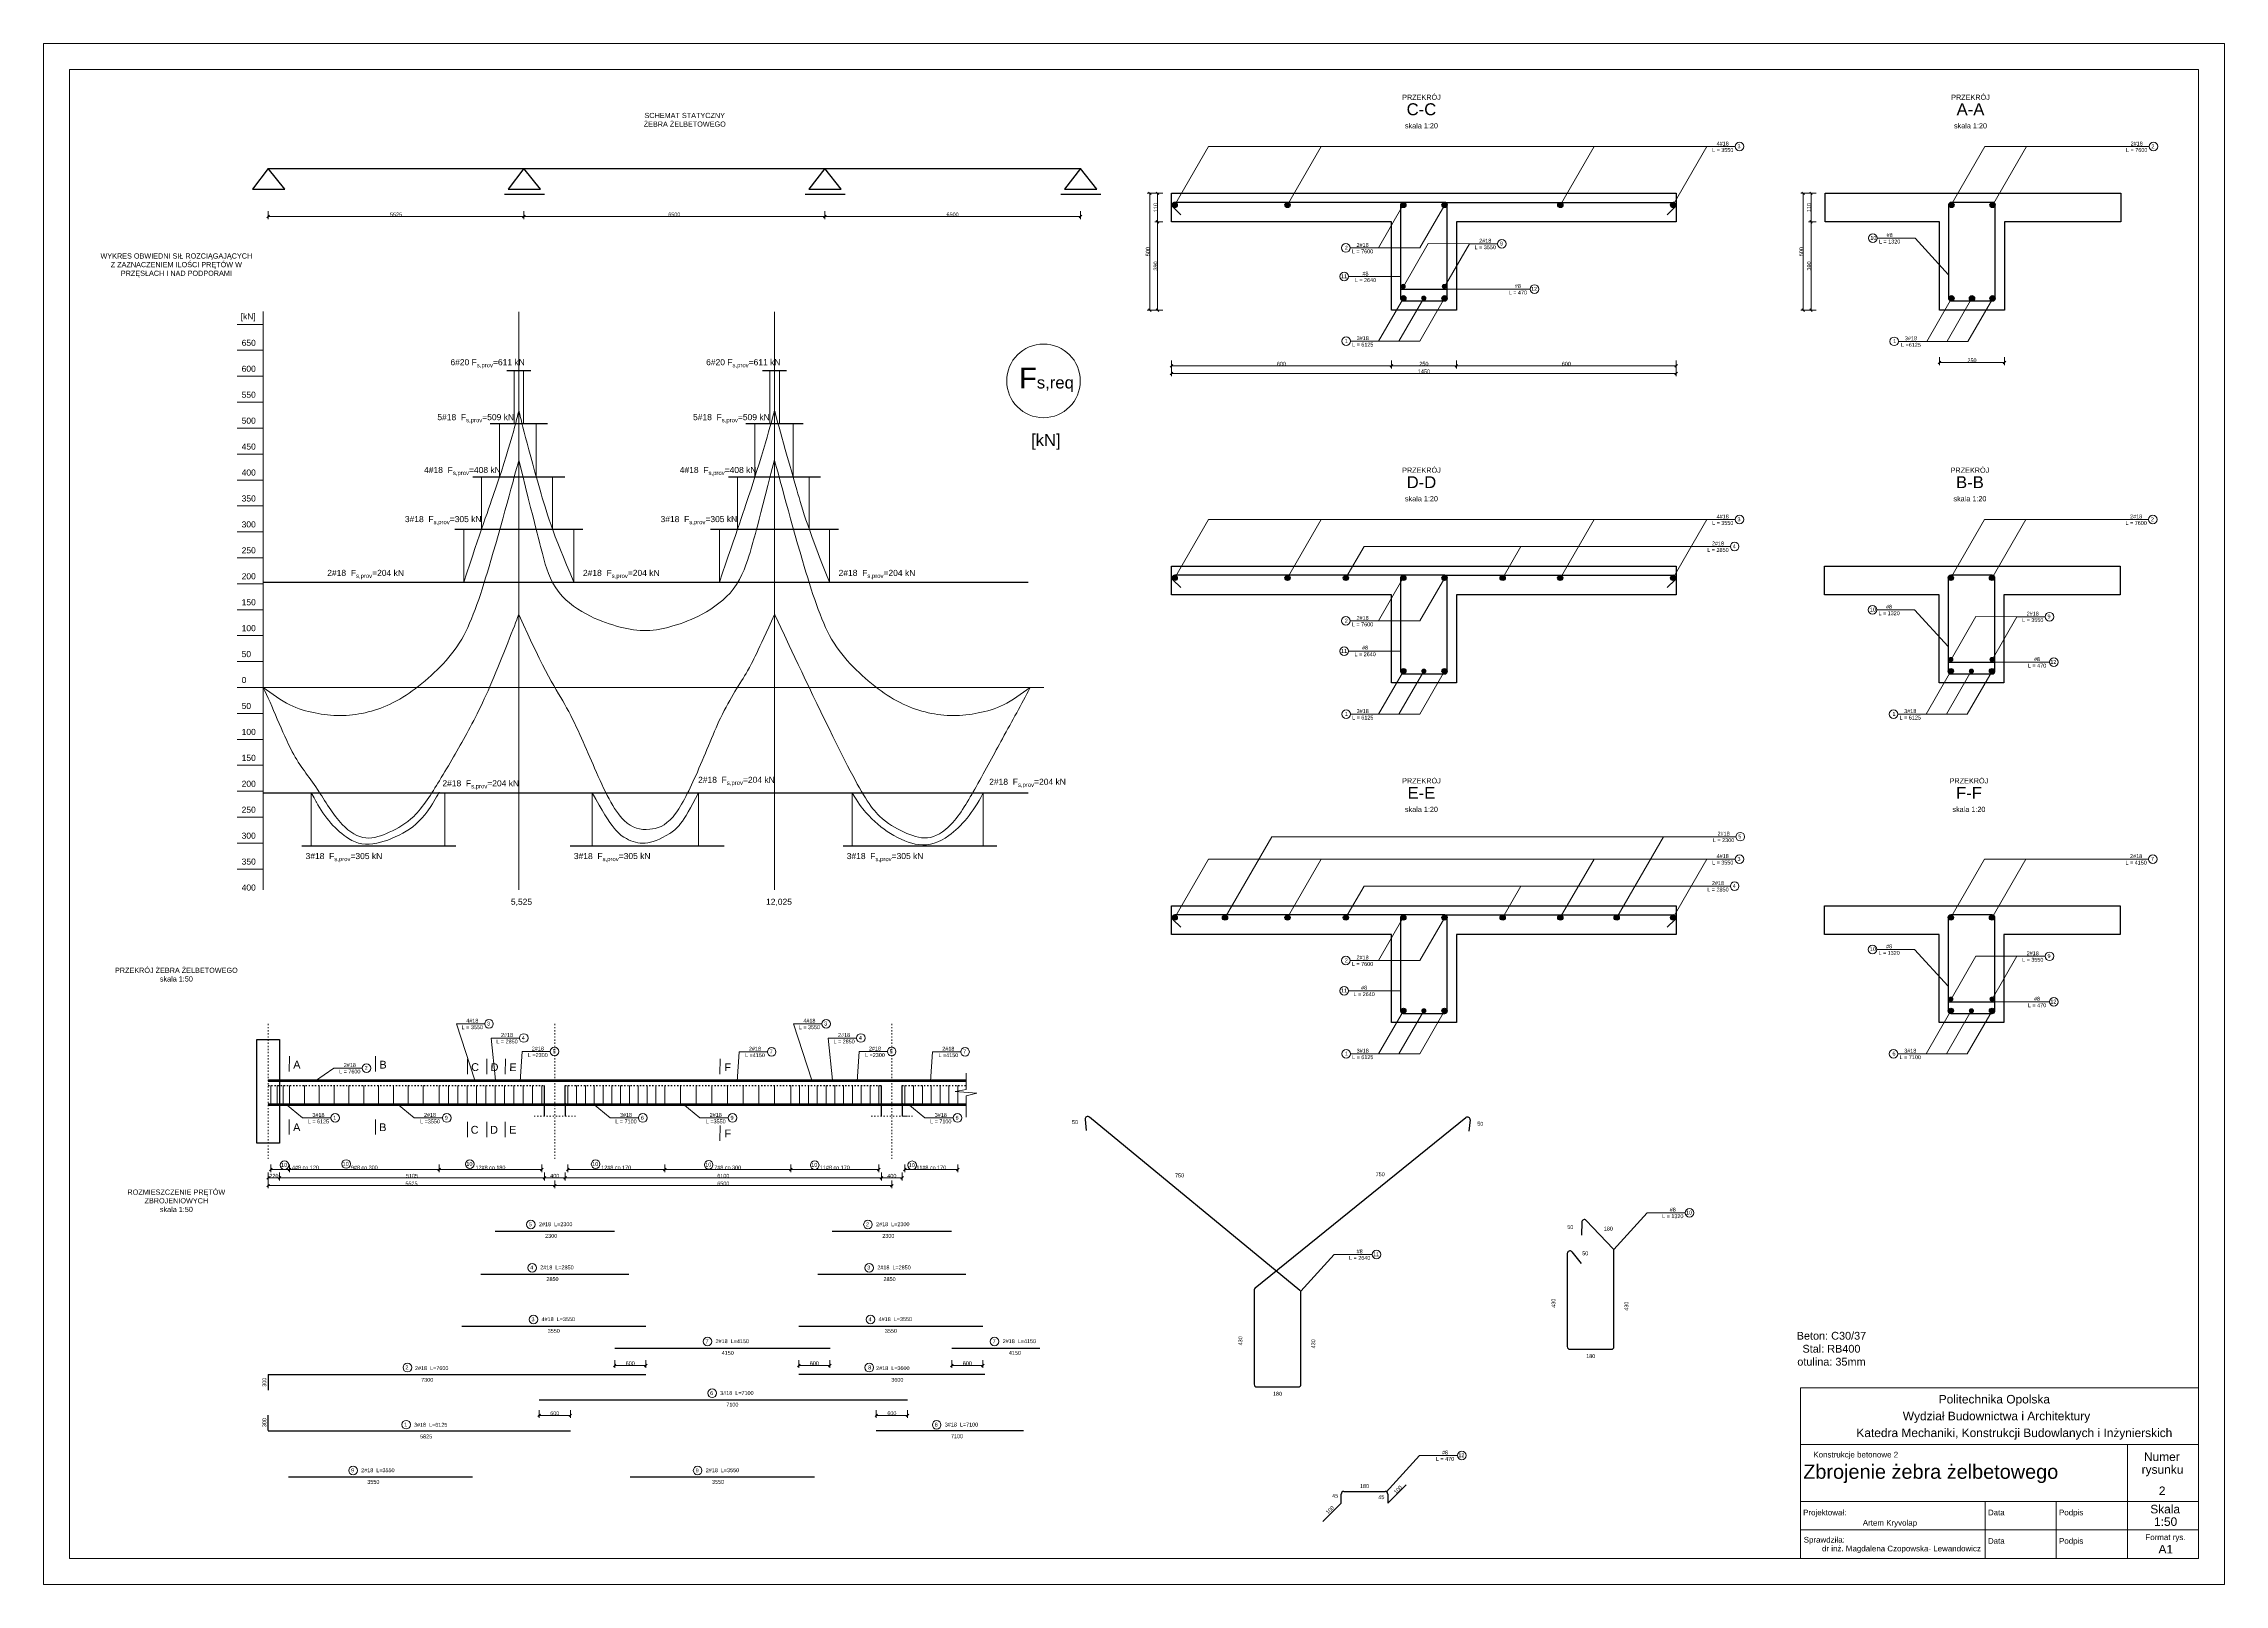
# Model space of a CAD drawing. Header units: millimetres. Extents: x 167217 to 300968, y 226456 to 301181.
# Drawn here: x 167217 to 209267, y 271481 to 301181 of the extents above; entities that cross this region are included whole.
import ezdxf

# ---------------------------------------------------------------- set-up
doc = ezdxf.new("R2010")
doc.units = ezdxf.units.MM
doc.linetypes.add('ACAD_ISO03W100', pattern=[30, 12, -18])
doc.layers.get('0').update_dxf_attribs({"lineweight": 5})
doc.layers.get('Defpoints').update_dxf_attribs({"lineweight": 25})
for name, color, linetype, lineweight in [('Linie', 7, 'Continuous', 5), ('opisówka', 255, 'Continuous', 5), ('Osie', 7, 'ACAD_ISO03W100', 5), ('przyrost wykres', 2, 'Continuous', 20), ('pręty fi 20', 3, 'Continuous', 50), ('Słupy', 1, 'Continuous', 25), ('wykres obwiednie', 3, 'Continuous', 20), ('zbrojenie dolne', 210, 'Continuous', 25), ('zbrojenie górne', 70, 'Continuous', 25), ('Ściany', 1, 'Continuous', 25)]:
    doc.layers.add(name, color=color, linetype=linetype, lineweight=lineweight)
doc.styles.add('KB2', font='arial.ttf', dxfattribs={"height": 230})
doc.styles.get("Standard").update_dxf_attribs({"font": 'arial.ttf'})
doc.dimstyles.new('Kopia KB2', dxfattribs={"dimscale": 0, "dimtxt": 75, "dimasz": 50, "dimexe": 50, "dimexo": 6.25, "dimtad": 1, "dimdec": 0, "dimtxsty": 'Standard', "dimblk": 'OBLIQUE', "dimcen": 2.5, "dimclrd": 256, "dimadec": 0, "dimazin": 0, "dimtfac": 1, "dimtdec": 0, "dimtmove": 0, "dimatfit": 2, "dimldrblk": 'DOT', "dimfxl": 100, "dimfxlon": 1, "dimlwd": 5, "dimlwe": 5, "dimarcsym": 0})

# ---------------------------------------------------------------- blocks, each defined once
blk = doc.blocks.new('_Oblique')
at = {"color": 0, "linetype": 'ByBlock', "lineweight": -2}
blk.add_line((-0.5, -0.5), (0.5, 0.5), dxfattribs=at)
blk = doc.blocks.new('*D6')
at = {"layer": 'Defpoints', "color": 0, "lineweight": 5, "ltscale": 100, "transparency": 16777216}
for p in [(171548, 298771), (176478, 298771), (176478, 297848)]:
    blk.add_point(p, dxfattribs=at)
at = {"layer": 'opisówka', "color": 0, "linetype": 'Continuous', "lineweight": 5, "ltscale": 100, "transparency": 16777216}
for p, q in [((171548, 297948), (171548, 297798)), ((176478, 297948), (176478, 297798))]:
    blk.add_line(p, q, dxfattribs=at)
at = {"layer": 'opisówka', "linetype": 'Continuous', "lineweight": 5, "ltscale": 100, "transparency": 16777216}
blk.add_line((171548, 297848), (176478, 297848), dxfattribs=at)
at = {"layer": 'opisówka', "lineweight": 5, "ltscale": 100, "transparency": 16777216, "xscale": 50, "yscale": 50, "zscale": 50, "rotation": 180}
blk.add_blockref('_Oblique', (171548, 297848), dxfattribs=at)
at = {"layer": 'opisówka', "lineweight": 5, "ltscale": 100, "transparency": 16777216, "xscale": 50, "yscale": 50, "zscale": 50}
blk.add_blockref('_Oblique', (176478, 297848), dxfattribs=at)
at = {"layer": 'opisówka', "color": 0, "ltscale": 100, "transparency": 16777216, "insert": (174013, 297887), "char_height": 75, "attachment_point": 5}
blk.add_mtext('{\\fArial|b0|i0|c238|p34;5525}', dxfattribs=at)
blk = doc.blocks.new('_Dot')
at = {"color": 0, "linetype": 'ByBlock', "lineweight": -2}
blk.add_line((-0.5, 0), (-1, 0), dxfattribs=at)
at = {"color": 0, "linetype": 'ByBlock', "const_width": 0.5}
blk.add_lwpolyline([(-0.25, 0, 1), (0.25, 0, 1)], format="xyb", close=True, dxfattribs=at)
blk = doc.blocks.new('*D7')
at = {"layer": 'Defpoints', "color": 0, "lineweight": 5, "ltscale": 100, "transparency": 16777216}
for p in [(176478, 298771), (182278, 298771), (182278, 297848)]:
    blk.add_point(p, dxfattribs=at)
at = {"layer": 'opisówka', "color": 0, "linetype": 'Continuous', "lineweight": 5, "ltscale": 100, "transparency": 16777216}
for p, q in [((176478, 297948), (176478, 297798)), ((182278, 297948), (182278, 297798))]:
    blk.add_line(p, q, dxfattribs=at)
at = {"layer": 'opisówka', "linetype": 'Continuous', "lineweight": 5, "ltscale": 100, "transparency": 16777216}
blk.add_line((176478, 297848), (182278, 297848), dxfattribs=at)
at = {"layer": 'opisówka', "lineweight": 5, "ltscale": 100, "transparency": 16777216, "xscale": 50, "yscale": 50, "zscale": 50, "rotation": 180}
blk.add_blockref('_Oblique', (176478, 297848), dxfattribs=at)
at = {"layer": 'opisówka', "lineweight": 5, "ltscale": 100, "transparency": 16777216, "xscale": 50, "yscale": 50, "zscale": 50}
blk.add_blockref('_Oblique', (182278, 297848), dxfattribs=at)
at = {"layer": 'opisówka', "color": 0, "ltscale": 100, "transparency": 16777216, "insert": (179378, 297887), "char_height": 75, "attachment_point": 5}
blk.add_mtext('{\\fArial|b0|i0|c238|p34;6500}', dxfattribs=at)
blk = doc.blocks.new('*D8')
at = {"layer": 'Defpoints', "color": 0, "lineweight": 5, "ltscale": 100, "transparency": 16777216}
for p in [(182278, 298771), (187208, 298771), (187208, 297848)]:
    blk.add_point(p, dxfattribs=at)
at = {"layer": 'opisówka', "color": 0, "linetype": 'Continuous', "lineweight": 5, "ltscale": 100, "transparency": 16777216}
for p, q in [((182278, 297948), (182278, 297798)), ((187208, 297948), (187208, 297798))]:
    blk.add_line(p, q, dxfattribs=at)
at = {"layer": 'opisówka', "linetype": 'Continuous', "lineweight": 5, "ltscale": 100, "transparency": 16777216}
blk.add_line((182278, 297848), (187208, 297848), dxfattribs=at)
at = {"layer": 'opisówka', "lineweight": 5, "ltscale": 100, "transparency": 16777216, "xscale": 50, "yscale": 50, "zscale": 50, "rotation": 180}
blk.add_blockref('_Oblique', (182278, 297848), dxfattribs=at)
at = {"layer": 'opisówka', "lineweight": 5, "ltscale": 100, "transparency": 16777216, "xscale": 50, "yscale": 50, "zscale": 50}
blk.add_blockref('_Oblique', (187208, 297848), dxfattribs=at)
at = {"layer": 'opisówka', "color": 0, "ltscale": 100, "transparency": 16777216, "insert": (184743, 297887), "char_height": 75, "attachment_point": 5}
blk.add_mtext('{\\fArial|b0|i0|c238|p34;6500}', dxfattribs=at)
blk = doc.blocks.new('*U10')
blk.add_line((-500, 0), (-500, 500))
blk = doc.blocks.new('*U11')
at = {"color": 0, "linetype": 'ByBlock', "lineweight": -2, "transparency": 16777216, "rotation": 90}
for p in [(171450, 294269), (171450, 293769), (171450, 293269), (171450, 292769), (171450, 292269), (171450, 291769), (171450, 291269), (171450, 290769), (171450, 290269), (171450, 289769), (171450, 289269)]:
    blk.add_blockref('*U10', p, dxfattribs=at)
blk = doc.blocks.new('*D273')
at = {"layer": 'Defpoints', "color": 0, "lineweight": 5, "ltscale": 100, "transparency": 16777216}
for p in [(188967, 297745), (193207, 297745), (193207, 294970)]:
    blk.add_point(p, dxfattribs=at)
at = {"layer": 'opisówka', "color": 0, "linetype": 'Continuous', "lineweight": 5, "ltscale": 100, "transparency": 16777216}
for p, q in [((188967, 295070), (188967, 294920)), ((193207, 295070), (193207, 294920))]:
    blk.add_line(p, q, dxfattribs=at)
at = {"layer": 'opisówka', "linetype": 'Continuous', "lineweight": 5, "ltscale": 100, "transparency": 16777216}
blk.add_line((188967, 294970), (193207, 294970), dxfattribs=at)
at = {"layer": 'opisówka', "lineweight": 5, "ltscale": 100, "transparency": 16777216, "xscale": 50, "yscale": 50, "zscale": 50, "rotation": 180}
blk.add_blockref('_Oblique', (188967, 294970), dxfattribs=at)
at = {"layer": 'opisówka', "lineweight": 5, "ltscale": 100, "transparency": 16777216, "xscale": 50, "yscale": 50, "zscale": 50}
blk.add_blockref('_Oblique', (193207, 294970), dxfattribs=at)
at = {"layer": 'opisówka', "color": 0, "ltscale": 100, "transparency": 16777216, "insert": (191087, 295009), "char_height": 75, "attachment_point": 5}
blk.add_mtext('6{\\fArial|b0|i0|c238|p34;00}', dxfattribs=at)
blk = doc.blocks.new('*D274')
at = {"layer": 'Defpoints', "color": 0, "lineweight": 5, "ltscale": 100, "transparency": 16777216}
for p in [(193207, 297745), (194457, 296045), (194457, 294970)]:
    blk.add_point(p, dxfattribs=at)
at = {"layer": 'opisówka', "color": 0, "linetype": 'Continuous', "lineweight": 5, "ltscale": 100, "transparency": 16777216}
for p, q in [((193207, 295070), (193207, 294920)), ((194457, 295070), (194457, 294920))]:
    blk.add_line(p, q, dxfattribs=at)
at = {"layer": 'opisówka', "linetype": 'Continuous', "lineweight": 5, "ltscale": 100, "transparency": 16777216}
blk.add_line((193207, 294970), (194457, 294970), dxfattribs=at)
at = {"layer": 'opisówka', "lineweight": 5, "ltscale": 100, "transparency": 16777216, "xscale": 50, "yscale": 50, "zscale": 50, "rotation": 180}
blk.add_blockref('_Oblique', (193207, 294970), dxfattribs=at)
at = {"layer": 'opisówka', "lineweight": 5, "ltscale": 100, "transparency": 16777216, "xscale": 50, "yscale": 50, "zscale": 50}
blk.add_blockref('_Oblique', (194457, 294970), dxfattribs=at)
at = {"layer": 'opisówka', "color": 0, "ltscale": 100, "transparency": 16777216, "insert": (193832, 295009), "char_height": 75, "width": 301.24, "attachment_point": 5}
blk.add_mtext('250', dxfattribs=at)
blk = doc.blocks.new('*D275')
at = {"layer": 'Defpoints', "color": 0, "lineweight": 5, "ltscale": 100, "transparency": 16777216}
for p in [(198697, 297745), (194457, 296045), (198697, 294970)]:
    blk.add_point(p, dxfattribs=at)
at = {"layer": 'opisówka', "color": 0, "linetype": 'Continuous', "lineweight": 5, "ltscale": 100, "transparency": 16777216}
for p, q in [((194457, 295070), (194457, 294920)), ((198697, 295070), (198697, 294920))]:
    blk.add_line(p, q, dxfattribs=at)
at = {"layer": 'opisówka', "linetype": 'Continuous', "lineweight": 5, "ltscale": 100, "transparency": 16777216}
blk.add_line((194457, 294970), (198697, 294970), dxfattribs=at)
at = {"layer": 'opisówka', "lineweight": 5, "ltscale": 100, "transparency": 16777216, "xscale": 50, "yscale": 50, "zscale": 50, "rotation": 180}
blk.add_blockref('_Oblique', (194457, 294970), dxfattribs=at)
at = {"layer": 'opisówka', "lineweight": 5, "ltscale": 100, "transparency": 16777216, "xscale": 50, "yscale": 50, "zscale": 50}
blk.add_blockref('_Oblique', (198697, 294970), dxfattribs=at)
at = {"layer": 'opisówka', "color": 0, "ltscale": 100, "transparency": 16777216, "insert": (196577, 295009), "char_height": 75, "attachment_point": 5}
blk.add_mtext('6{\\fArial|b0|i0|c238|p34;00}', dxfattribs=at)
blk = doc.blocks.new('*D276')
at = {"layer": 'Defpoints', "color": 0, "lineweight": 5, "ltscale": 100, "transparency": 16777216}
for p in [(188967, 297745), (198697, 297745), (198697, 294823)]:
    blk.add_point(p, dxfattribs=at)
at = {"layer": 'opisówka', "color": 0, "linetype": 'Continuous', "lineweight": 5, "ltscale": 100, "transparency": 16777216}
for p, q in [((188967, 294923), (188967, 294773)), ((198697, 294923), (198697, 294773))]:
    blk.add_line(p, q, dxfattribs=at)
at = {"layer": 'opisówka', "linetype": 'Continuous', "lineweight": 5, "ltscale": 100, "transparency": 16777216}
blk.add_line((188967, 294823), (198697, 294823), dxfattribs=at)
at = {"layer": 'opisówka', "lineweight": 5, "ltscale": 100, "transparency": 16777216, "xscale": 50, "yscale": 50, "zscale": 50, "rotation": 180}
blk.add_blockref('_Oblique', (188967, 294823), dxfattribs=at)
at = {"layer": 'opisówka', "lineweight": 5, "ltscale": 100, "transparency": 16777216, "xscale": 50, "yscale": 50, "zscale": 50}
blk.add_blockref('_Oblique', (198697, 294823), dxfattribs=at)
at = {"layer": 'opisówka', "color": 0, "ltscale": 100, "transparency": 16777216, "insert": (193832, 294862), "char_height": 75, "attachment_point": 5}
blk.add_mtext('1{\\fArial|b0|i0|c238|p34;45}0', dxfattribs=at)
blk = doc.blocks.new('*D277')
at = {"layer": 'Defpoints', "color": 0, "lineweight": 5, "ltscale": 100, "transparency": 16777216}
for p in [(201568, 298295), (201296, 297745), (201568, 297745)]:
    blk.add_point(p, dxfattribs=at)
at = {"layer": 'opisówka', "color": 0, "linetype": 'Continuous', "lineweight": 5, "ltscale": 100, "transparency": 16777216}
for p, q in [((201396, 298295), (201246, 298295)), ((201396, 297745), (201246, 297745))]:
    blk.add_line(p, q, dxfattribs=at)
at = {"layer": 'opisówka', "linetype": 'Continuous', "lineweight": 5, "ltscale": 100, "transparency": 16777216}
blk.add_line((201296, 298295), (201296, 297745), dxfattribs=at)
at = {"layer": 'opisówka', "lineweight": 5, "ltscale": 100, "transparency": 16777216, "xscale": 50, "yscale": 50, "zscale": 50}
for p, rotation in [((201296, 298295), 90), ((201296, 297745), 270)]:
    blk.add_blockref('_Oblique', p, dxfattribs=dict(at, rotation=rotation))
at = {"layer": 'opisówka', "color": 0, "ltscale": 100, "transparency": 16777216, "insert": (201257, 298020), "char_height": 75, "attachment_point": 5, "rotation": 90}
blk.add_mtext('110', dxfattribs=at)
blk = doc.blocks.new('*D278')
at = {"layer": 'Defpoints', "color": 0, "lineweight": 5, "ltscale": 100, "transparency": 16777216}
for p in [(201568, 297745), (201296, 296045), (203775, 296045)]:
    blk.add_point(p, dxfattribs=at)
at = {"layer": 'opisówka', "color": 0, "linetype": 'Continuous', "lineweight": 5, "ltscale": 100, "transparency": 16777216}
for p, q in [((201396, 297745), (201246, 297745)), ((201396, 296045), (201246, 296045))]:
    blk.add_line(p, q, dxfattribs=at)
at = {"layer": 'opisówka', "linetype": 'Continuous', "lineweight": 5, "ltscale": 100, "transparency": 16777216}
blk.add_line((201296, 297745), (201296, 296045), dxfattribs=at)
at = {"layer": 'opisówka', "lineweight": 5, "ltscale": 100, "transparency": 16777216, "xscale": 50, "yscale": 50, "zscale": 50}
for p, rotation in [((201296, 297745), 90), ((201296, 296045), 270)]:
    blk.add_blockref('_Oblique', p, dxfattribs=dict(at, rotation=rotation))
at = {"layer": 'opisówka', "color": 0, "ltscale": 100, "transparency": 16777216, "insert": (201257, 296895), "char_height": 75, "attachment_point": 5, "rotation": 90}
blk.add_mtext('{\\fArial|b0|i0|c238|p34;390}', dxfattribs=at)
blk = doc.blocks.new('*D279')
at = {"layer": 'Defpoints', "color": 0, "lineweight": 5, "ltscale": 100, "transparency": 16777216}
for p in [(201568, 298295), (201147, 296045), (201568, 296045)]:
    blk.add_point(p, dxfattribs=at)
at = {"layer": 'opisówka', "color": 0, "linetype": 'Continuous', "lineweight": 5, "ltscale": 100, "transparency": 16777216}
for p, q in [((201247, 298295), (201097, 298295)), ((201247, 296045), (201097, 296045))]:
    blk.add_line(p, q, dxfattribs=at)
at = {"layer": 'opisówka', "linetype": 'Continuous', "lineweight": 5, "ltscale": 100, "transparency": 16777216}
blk.add_line((201147, 298295), (201147, 296045), dxfattribs=at)
at = {"layer": 'opisówka', "lineweight": 5, "ltscale": 100, "transparency": 16777216, "xscale": 50, "yscale": 50, "zscale": 50}
for p, rotation in [((201147, 298295), 90), ((201147, 296045), 270)]:
    blk.add_blockref('_Oblique', p, dxfattribs=dict(at, rotation=rotation))
at = {"layer": 'opisówka', "color": 0, "ltscale": 100, "transparency": 16777216, "insert": (201108, 297170), "char_height": 75, "attachment_point": 5, "rotation": 90}
blk.add_mtext('{\\fArial|b0|i0|c238|p34;500}', dxfattribs=at)
blk = doc.blocks.new('*D280')
at = {"layer": 'Defpoints', "color": 0, "lineweight": 5, "ltscale": 100, "transparency": 16777216}
for p in [(203775, 296045), (205025, 296045), (205025, 295035)]:
    blk.add_point(p, dxfattribs=at)
at = {"layer": 'opisówka', "color": 0, "linetype": 'Continuous', "lineweight": 5, "ltscale": 100, "transparency": 16777216}
for p, q in [((203775, 295135), (203775, 294985)), ((205025, 295135), (205025, 294985))]:
    blk.add_line(p, q, dxfattribs=at)
at = {"layer": 'opisówka', "linetype": 'Continuous', "lineweight": 5, "ltscale": 100, "transparency": 16777216}
blk.add_line((203775, 295035), (205025, 295035), dxfattribs=at)
at = {"layer": 'opisówka', "lineweight": 5, "ltscale": 100, "transparency": 16777216, "xscale": 50, "yscale": 50, "zscale": 50, "rotation": 180}
blk.add_blockref('_Oblique', (203775, 295035), dxfattribs=at)
at = {"layer": 'opisówka', "lineweight": 5, "ltscale": 100, "transparency": 16777216, "xscale": 50, "yscale": 50, "zscale": 50}
blk.add_blockref('_Oblique', (205025, 295035), dxfattribs=at)
at = {"layer": 'opisówka', "color": 0, "ltscale": 100, "transparency": 16777216, "insert": (204400, 295074), "char_height": 75, "attachment_point": 5}
blk.add_mtext('250', dxfattribs=at)
blk = doc.blocks.new('*D284')
at = {"layer": 'Defpoints', "color": 0, "lineweight": 5, "ltscale": 100, "transparency": 16777216}
for p in [(178828, 276458), (178228, 276033), (178828, 275702)]:
    blk.add_point(p, dxfattribs=at)
at = {"layer": 'opisówka', "color": 0, "linetype": 'Continuous', "lineweight": 5, "ltscale": 100, "transparency": 16777216}
for p, q in [((178228, 275802), (178228, 275652)), ((178828, 275802), (178828, 275652))]:
    blk.add_line(p, q, dxfattribs=at)
at = {"layer": 'opisówka', "linetype": 'Continuous', "lineweight": 5, "ltscale": 100, "transparency": 16777216}
blk.add_line((178228, 275702), (178828, 275702), dxfattribs=at)
at = {"layer": 'opisówka', "lineweight": 5, "ltscale": 100, "transparency": 16777216, "xscale": 50, "yscale": 50, "zscale": 50, "rotation": 180}
blk.add_blockref('_Oblique', (178228, 275702), dxfattribs=at)
at = {"layer": 'opisówka', "lineweight": 5, "ltscale": 100, "transparency": 16777216, "xscale": 50, "yscale": 50, "zscale": 50}
blk.add_blockref('_Oblique', (178828, 275702), dxfattribs=at)
at = {"layer": 'opisówka', "color": 0, "ltscale": 100, "transparency": 16777216, "insert": (178528, 275741), "char_height": 75, "attachment_point": 5}
blk.add_mtext('600', dxfattribs=at)
blk = doc.blocks.new('*D281')
at = {"layer": 'Defpoints', "color": 0, "lineweight": 5, "ltscale": 100, "transparency": 16777216}
for p in [(176773, 275035), (177373, 275035), (177373, 274739)]:
    blk.add_point(p, dxfattribs=at)
at = {"layer": 'opisówka', "color": 0, "linetype": 'Continuous', "lineweight": 5, "ltscale": 100, "transparency": 16777216}
for p, q in [((176773, 274839), (176773, 274689)), ((177373, 274839), (177373, 274689))]:
    blk.add_line(p, q, dxfattribs=at)
at = {"layer": 'opisówka', "linetype": 'Continuous', "lineweight": 5, "ltscale": 100, "transparency": 16777216}
blk.add_line((176773, 274739), (177373, 274739), dxfattribs=at)
at = {"layer": 'opisówka', "lineweight": 5, "ltscale": 100, "transparency": 16777216, "xscale": 50, "yscale": 50, "zscale": 50, "rotation": 180}
blk.add_blockref('_Oblique', (176773, 274739), dxfattribs=at)
at = {"layer": 'opisówka', "lineweight": 5, "ltscale": 100, "transparency": 16777216, "xscale": 50, "yscale": 50, "zscale": 50}
blk.add_blockref('_Oblique', (177373, 274739), dxfattribs=at)
at = {"layer": 'opisówka', "color": 0, "ltscale": 100, "transparency": 16777216, "insert": (177073, 274778), "char_height": 75, "attachment_point": 5}
blk.add_mtext('600', dxfattribs=at)
blk = doc.blocks.new('*D282')
at = {"layer": 'Defpoints', "color": 0, "lineweight": 5, "ltscale": 100, "transparency": 16777216}
for p in [(181778, 276458), (182378, 276033), (181778, 275702)]:
    blk.add_point(p, dxfattribs=at)
at = {"layer": 'opisówka', "color": 0, "linetype": 'Continuous', "lineweight": 5, "ltscale": 100, "transparency": 16777216}
for p, q in [((181778, 275802), (181778, 275652)), ((182378, 275802), (182378, 275652))]:
    blk.add_line(p, q, dxfattribs=at)
at = {"layer": 'opisówka', "linetype": 'Continuous', "lineweight": 5, "ltscale": 100, "transparency": 16777216}
blk.add_line((182378, 275702), (181778, 275702), dxfattribs=at)
at = {"layer": 'opisówka', "lineweight": 5, "ltscale": 100, "transparency": 16777216, "xscale": 50, "yscale": 50, "zscale": 50, "rotation": 180}
blk.add_blockref('_Oblique', (181778, 275702), dxfattribs=at)
at = {"layer": 'opisówka', "lineweight": 5, "ltscale": 100, "transparency": 16777216, "xscale": 50, "yscale": 50, "zscale": 50}
blk.add_blockref('_Oblique', (182378, 275702), dxfattribs=at)
at = {"layer": 'opisówka', "color": 0, "ltscale": 100, "transparency": 16777216, "insert": (182078, 275741), "char_height": 75, "attachment_point": 5}
blk.add_mtext('600', dxfattribs=at)
blk = doc.blocks.new('*D283')
at = {"layer": 'Defpoints', "color": 0, "lineweight": 5, "ltscale": 100, "transparency": 16777216}
for p in [(183273, 274939), (183273, 274739), (183873, 274939)]:
    blk.add_point(p, dxfattribs=at)
at = {"layer": 'opisówka', "color": 0, "linetype": 'Continuous', "lineweight": 5, "ltscale": 100, "transparency": 16777216}
for p, q in [((183273, 274839), (183273, 274689)), ((183873, 274839), (183873, 274689))]:
    blk.add_line(p, q, dxfattribs=at)
at = {"layer": 'opisówka', "linetype": 'Continuous', "lineweight": 5, "ltscale": 100, "transparency": 16777216}
blk.add_line((183873, 274739), (183273, 274739), dxfattribs=at)
at = {"layer": 'opisówka', "lineweight": 5, "ltscale": 100, "transparency": 16777216, "xscale": 50, "yscale": 50, "zscale": 50, "rotation": 180}
blk.add_blockref('_Oblique', (183273, 274739), dxfattribs=at)
at = {"layer": 'opisówka', "lineweight": 5, "ltscale": 100, "transparency": 16777216, "xscale": 50, "yscale": 50, "zscale": 50}
blk.add_blockref('_Oblique', (183873, 274739), dxfattribs=at)
at = {"layer": 'opisówka', "color": 0, "ltscale": 100, "transparency": 16777216, "insert": (183573, 274778), "char_height": 75, "attachment_point": 5}
blk.add_mtext('600', dxfattribs=at)
blk = doc.blocks.new('*U285')
at = {"layer": 'pręty fi 20', "lineweight": 5}
blk.add_line((0, -177), (0, 177), dxfattribs=at)
blk = doc.blocks.new('*U286')
at = {"layer": 'pręty fi 20', "color": 0, "linetype": 'ByBlock', "lineweight": -2, "transparency": 16777216}
for p in [(-360, 0), (-240, 0), (-120, 0), (0, 0)]:
    blk.add_blockref('*U285', p, dxfattribs=at)
blk = doc.blocks.new('*U287')
at = {"layer": 'pręty fi 20', "lineweight": 5}
blk.add_line((0, 177), (0, -177), dxfattribs=at)
blk = doc.blocks.new('*U288')
at = {"layer": 'pręty fi 20', "color": 0, "linetype": 'ByBlock', "lineweight": -2, "transparency": 16777216}
for p in [(-1980, 0), (-1800, 0), (-1620, 0), (-1440, 0), (-1260, 0), (-1080, 0), (-900, 0), (-720, 0), (-540, 0), (-360, 0), (-180, 0), (0, 0)]:
    blk.add_blockref('*U287', p, dxfattribs=at)
blk = doc.blocks.new('*U289')
at = {"layer": 'pręty fi 20', "lineweight": 5}
blk.add_line((0, 177), (0, -177), dxfattribs=at)
blk = doc.blocks.new('*U290')
at = {"layer": 'pręty fi 20', "color": 0, "linetype": 'ByBlock', "lineweight": -2, "transparency": 16777216}
for p in [(0, 0), (286.25, 0), (572.5, 0), (858.75, 0), (1145, 0), (1431.25, 0), (1717.5, 0), (2003.75, 0), (2290, 0), (2576.25, 0)]:
    blk.add_blockref('*U289', p, dxfattribs=at)
blk = doc.blocks.new('*U291')
at = {"layer": 'pręty fi 20', "lineweight": 5}
blk.add_line((0, 177), (0, -177), dxfattribs=at)
blk = doc.blocks.new('*U292')
at = {"layer": 'pręty fi 20', "color": 0, "linetype": 'ByBlock', "lineweight": -2, "transparency": 16777216}
for p in [(0, 0), (170, 0), (340, 0), (510, 0), (680, 0), (850, 0), (1020, 0), (1190, 0), (1360, 0), (1530, 0), (1700, 0), (1870, 0)]:
    blk.add_blockref('*U291', p, dxfattribs=at)
blk = doc.blocks.new('*U293')
at = {"layer": 'pręty fi 20', "lineweight": 5}
blk.add_line((0, 177), (0, -177), dxfattribs=at)
blk = doc.blocks.new('*U294')
at = {"layer": 'pręty fi 20', "color": 0, "linetype": 'ByBlock', "lineweight": -2, "transparency": 16777216}
for p in [(0, 0), (170, 0), (340, 0), (510, 0), (680, 0), (850, 0), (1020, 0), (1190, 0), (1360, 0), (1530, 0), (1700, 0)]:
    blk.add_blockref('*U293', p, dxfattribs=at)
blk = doc.blocks.new('*U295')
at = {"layer": 'pręty fi 20', "lineweight": 5}
blk.add_line((0, 177), (0, -177), dxfattribs=at)
blk = doc.blocks.new('*U296')
at = {"layer": 'pręty fi 20', "color": 0, "linetype": 'ByBlock', "lineweight": -2, "transparency": 16777216}
for p in [(0, 0), (302.5, 0), (605, 0), (907.5, 0), (1210, 0), (1512.5, 0), (1815, 0), (2117.5, 0)]:
    blk.add_blockref('*U295', p, dxfattribs=at)
blk = doc.blocks.new('*U297')
at = {"layer": 'pręty fi 20', "lineweight": 5}
blk.add_line((0, 177), (0, -177), dxfattribs=at)
blk = doc.blocks.new('*U298')
at = {"layer": 'pręty fi 20', "color": 0, "linetype": 'ByBlock', "lineweight": -2, "transparency": 16777216}
for p in [(0, 0), (170, 0), (340, 0), (510, 0), (680, 0), (850, 0), (1020, 0)]:
    blk.add_blockref('*U297', p, dxfattribs=at)
blk = doc.blocks.new('*D299')
at = {"layer": 'Defpoints', "color": 0, "lineweight": 5, "transparency": 16777216}
for p in [(171598, 280713), (171958, 280713), (171958, 279476)]:
    blk.add_point(p, dxfattribs=at)
at = {"layer": 'opisówka', "color": 0, "linetype": 'Continuous', "lineweight": 5, "transparency": 16777216}
for p, q in [((171598, 279576), (171598, 279426)), ((171958, 279576), (171958, 279426))]:
    blk.add_line(p, q, dxfattribs=at)
at = {"layer": 'opisówka', "linetype": 'Continuous', "lineweight": 5, "transparency": 16777216}
for p, q in [((171598, 279476), (171958, 279476)), ((171958, 279476), (172521, 279476))]:
    blk.add_line(p, q, dxfattribs=at)
at = {"layer": 'opisówka', "lineweight": 5, "transparency": 16777216, "xscale": 50, "yscale": 50, "zscale": 50, "rotation": 180}
blk.add_blockref('_Oblique', (171598, 279476), dxfattribs=at)
at = {"layer": 'opisówka', "lineweight": 5, "transparency": 16777216, "xscale": 50, "yscale": 50, "zscale": 50}
blk.add_blockref('_Oblique', (171958, 279476), dxfattribs=at)
at = {"layer": 'opisówka', "color": 0, "lineweight": 5, "transparency": 16777216, "insert": (172265, 279515), "char_height": 75, "attachment_point": 5}
blk.add_mtext('{\\fArial|b0|i0|c238|p34;4\\A1;\\fArial|b0|i0|c0|p34;#}8 co {\\fArial|b0|i0|c238|p34;12}0', dxfattribs=at)
blk = doc.blocks.new('*D300')
at = {"layer": 'Defpoints', "color": 0, "lineweight": 5, "transparency": 16777216}
for p in [(171958, 280713), (174843, 280713), (174843, 279476)]:
    blk.add_point(p, dxfattribs=at)
at = {"layer": 'opisówka', "color": 0, "linetype": 'Continuous', "lineweight": 5, "transparency": 16777216}
for p, q in [((171958, 279576), (171958, 279426)), ((174843, 279576), (174843, 279426))]:
    blk.add_line(p, q, dxfattribs=at)
at = {"layer": 'opisówka', "linetype": 'Continuous', "lineweight": 5, "transparency": 16777216}
blk.add_line((171958, 279476), (174843, 279476), dxfattribs=at)
at = {"layer": 'opisówka', "lineweight": 5, "transparency": 16777216, "xscale": 50, "yscale": 50, "zscale": 50, "rotation": 180}
blk.add_blockref('_Oblique', (171958, 279476), dxfattribs=at)
at = {"layer": 'opisówka', "lineweight": 5, "transparency": 16777216, "xscale": 50, "yscale": 50, "zscale": 50}
blk.add_blockref('_Oblique', (174843, 279476), dxfattribs=at)
at = {"layer": 'opisówka', "color": 0, "lineweight": 5, "transparency": 16777216, "insert": (173400, 279515), "char_height": 75, "attachment_point": 5}
blk.add_mtext('{\\fArial|b0|i0|c238|p34;9#8 co 300}', dxfattribs=at)
blk = doc.blocks.new('*D301')
at = {"layer": 'Defpoints', "color": 0, "lineweight": 5, "transparency": 16777216}
for p in [(174843, 280713), (176823, 280713), (176823, 279476)]:
    blk.add_point(p, dxfattribs=at)
at = {"layer": 'opisówka', "color": 0, "linetype": 'Continuous', "lineweight": 5, "transparency": 16777216}
for p, q in [((174843, 279576), (174843, 279426)), ((176823, 279576), (176823, 279426))]:
    blk.add_line(p, q, dxfattribs=at)
at = {"layer": 'opisówka', "linetype": 'Continuous', "lineweight": 5, "transparency": 16777216}
blk.add_line((174843, 279476), (176823, 279476), dxfattribs=at)
at = {"layer": 'opisówka', "lineweight": 5, "transparency": 16777216, "xscale": 50, "yscale": 50, "zscale": 50, "rotation": 180}
blk.add_blockref('_Oblique', (174843, 279476), dxfattribs=at)
at = {"layer": 'opisówka', "lineweight": 5, "transparency": 16777216, "xscale": 50, "yscale": 50, "zscale": 50}
blk.add_blockref('_Oblique', (176823, 279476), dxfattribs=at)
at = {"layer": 'opisówka', "color": 0, "lineweight": 5, "transparency": 16777216, "insert": (175833, 279515), "char_height": 75, "attachment_point": 5}
blk.add_mtext('{\\fArial|b0|i0|c238|p34;12#8 co 180}', dxfattribs=at)
blk = doc.blocks.new('*D302')
at = {"layer": 'Defpoints', "color": 0, "lineweight": 5, "transparency": 16777216}
for p in [(177323, 280713), (179193, 280713), (179193, 279476)]:
    blk.add_point(p, dxfattribs=at)
at = {"layer": 'opisówka', "color": 0, "linetype": 'Continuous', "lineweight": 5, "transparency": 16777216}
for p, q in [((177323, 279576), (177323, 279426)), ((179193, 279576), (179193, 279426))]:
    blk.add_line(p, q, dxfattribs=at)
at = {"layer": 'opisówka', "linetype": 'Continuous', "lineweight": 5, "transparency": 16777216}
blk.add_line((177323, 279476), (179193, 279476), dxfattribs=at)
at = {"layer": 'opisówka', "lineweight": 5, "transparency": 16777216, "xscale": 50, "yscale": 50, "zscale": 50, "rotation": 180}
blk.add_blockref('_Oblique', (177323, 279476), dxfattribs=at)
at = {"layer": 'opisówka', "lineweight": 5, "transparency": 16777216, "xscale": 50, "yscale": 50, "zscale": 50}
blk.add_blockref('_Oblique', (179193, 279476), dxfattribs=at)
at = {"layer": 'opisówka', "color": 0, "lineweight": 5, "transparency": 16777216, "insert": (178258, 279515), "char_height": 75, "attachment_point": 5}
blk.add_mtext('{\\fArial|b0|i0|c238|p34;12#8 co 170}', dxfattribs=at)
blk = doc.blocks.new('*D303')
at = {"layer": 'Defpoints', "color": 0, "lineweight": 5, "transparency": 16777216}
for p in [(179193, 280713), (181623, 280713), (181623, 279476)]:
    blk.add_point(p, dxfattribs=at)
at = {"layer": 'opisówka', "color": 0, "linetype": 'Continuous', "lineweight": 5, "transparency": 16777216}
for p, q in [((179193, 279576), (179193, 279426)), ((181623, 279576), (181623, 279426))]:
    blk.add_line(p, q, dxfattribs=at)
at = {"layer": 'opisówka', "linetype": 'Continuous', "lineweight": 5, "transparency": 16777216}
blk.add_line((179193, 279476), (181623, 279476), dxfattribs=at)
at = {"layer": 'opisówka', "lineweight": 5, "transparency": 16777216, "xscale": 50, "yscale": 50, "zscale": 50, "rotation": 180}
blk.add_blockref('_Oblique', (179193, 279476), dxfattribs=at)
at = {"layer": 'opisówka', "lineweight": 5, "transparency": 16777216, "xscale": 50, "yscale": 50, "zscale": 50}
blk.add_blockref('_Oblique', (181623, 279476), dxfattribs=at)
at = {"layer": 'opisówka', "color": 0, "lineweight": 5, "transparency": 16777216, "insert": (180408, 279515), "char_height": 75, "attachment_point": 5}
blk.add_mtext('{\\fArial|b0|i0|c238|p34;7#8 co 300}', dxfattribs=at)
blk = doc.blocks.new('*D304')
at = {"layer": 'Defpoints', "color": 0, "lineweight": 5, "transparency": 16777216}
for p in [(181623, 280713), (183323, 280713), (183323, 279476)]:
    blk.add_point(p, dxfattribs=at)
at = {"layer": 'opisówka', "color": 0, "linetype": 'Continuous', "lineweight": 5, "transparency": 16777216}
for p, q in [((181623, 279576), (181623, 279426)), ((183323, 279576), (183323, 279426))]:
    blk.add_line(p, q, dxfattribs=at)
at = {"layer": 'opisówka', "linetype": 'Continuous', "lineweight": 5, "transparency": 16777216}
blk.add_line((181623, 279476), (183323, 279476), dxfattribs=at)
at = {"layer": 'opisówka', "lineweight": 5, "transparency": 16777216, "xscale": 50, "yscale": 50, "zscale": 50, "rotation": 180}
blk.add_blockref('_Oblique', (181623, 279476), dxfattribs=at)
at = {"layer": 'opisówka', "lineweight": 5, "transparency": 16777216, "xscale": 50, "yscale": 50, "zscale": 50}
blk.add_blockref('_Oblique', (183323, 279476), dxfattribs=at)
at = {"layer": 'opisówka', "color": 0, "lineweight": 5, "transparency": 16777216, "insert": (182473, 279515), "char_height": 75, "attachment_point": 5}
blk.add_mtext('{\\fArial|b0|i0|c238|p34;11#8 co 170}', dxfattribs=at)
blk = doc.blocks.new('*D305')
at = {"layer": 'Defpoints', "color": 0, "lineweight": 5, "transparency": 16777216}
for p in [(183823, 280713), (184843, 280713), (184843, 279476)]:
    blk.add_point(p, dxfattribs=at)
at = {"layer": 'opisówka', "color": 0, "linetype": 'Continuous', "lineweight": 5, "transparency": 16777216}
for p, q in [((183823, 279576), (183823, 279426)), ((184843, 279576), (184843, 279426))]:
    blk.add_line(p, q, dxfattribs=at)
at = {"layer": 'opisówka', "linetype": 'Continuous', "lineweight": 5, "transparency": 16777216}
blk.add_line((183823, 279476), (184843, 279476), dxfattribs=at)
at = {"layer": 'opisówka', "lineweight": 5, "transparency": 16777216, "xscale": 50, "yscale": 50, "zscale": 50, "rotation": 180}
blk.add_blockref('_Oblique', (183823, 279476), dxfattribs=at)
at = {"layer": 'opisówka', "lineweight": 5, "transparency": 16777216, "xscale": 50, "yscale": 50, "zscale": 50}
blk.add_blockref('_Oblique', (184843, 279476), dxfattribs=at)
at = {"layer": 'opisówka', "color": 0, "lineweight": 5, "transparency": 16777216, "insert": (184333, 279515), "char_height": 75, "attachment_point": 5}
blk.add_mtext('{\\fArial|b0|i0|c238|p34;11#8 co 170}', dxfattribs=at)
blk = doc.blocks.new('*D306')
at = {"layer": 'Defpoints', "color": 0, "lineweight": 5, "ltscale": 100, "transparency": 16777216}
for p in [(185328, 276458), (184728, 276033), (185328, 275702)]:
    blk.add_point(p, dxfattribs=at)
at = {"layer": 'opisówka', "color": 0, "linetype": 'Continuous', "lineweight": 5, "ltscale": 100, "transparency": 16777216}
for p, q in [((184728, 275802), (184728, 275652)), ((185328, 275802), (185328, 275652))]:
    blk.add_line(p, q, dxfattribs=at)
at = {"layer": 'opisówka', "linetype": 'Continuous', "lineweight": 5, "ltscale": 100, "transparency": 16777216}
blk.add_line((184728, 275702), (185328, 275702), dxfattribs=at)
at = {"layer": 'opisówka', "lineweight": 5, "ltscale": 100, "transparency": 16777216, "xscale": 50, "yscale": 50, "zscale": 50, "rotation": 180}
blk.add_blockref('_Oblique', (184728, 275702), dxfattribs=at)
at = {"layer": 'opisówka', "lineweight": 5, "ltscale": 100, "transparency": 16777216, "xscale": 50, "yscale": 50, "zscale": 50}
blk.add_blockref('_Oblique', (185328, 275702), dxfattribs=at)
at = {"layer": 'opisówka', "color": 0, "ltscale": 100, "transparency": 16777216, "insert": (185028, 275741), "char_height": 75, "attachment_point": 5}
blk.add_mtext('600', dxfattribs=at)
blk = doc.blocks.new('*D307')
at = {"layer": 'Defpoints', "color": 0, "lineweight": 5, "ltscale": 100, "transparency": 16777216}
for p in [(188967, 298295), (188696, 297745), (188967, 297745)]:
    blk.add_point(p, dxfattribs=at)
at = {"layer": 'opisówka', "color": 0, "linetype": 'Continuous', "lineweight": 5, "ltscale": 100, "transparency": 16777216}
for p, q in [((188796, 298295), (188646, 298295)), ((188796, 297745), (188646, 297745))]:
    blk.add_line(p, q, dxfattribs=at)
at = {"layer": 'opisówka', "linetype": 'Continuous', "lineweight": 5, "ltscale": 100, "transparency": 16777216}
blk.add_line((188696, 298295), (188696, 297745), dxfattribs=at)
at = {"layer": 'opisówka', "lineweight": 5, "ltscale": 100, "transparency": 16777216, "xscale": 50, "yscale": 50, "zscale": 50}
for p, rotation in [((188696, 298295), 90), ((188696, 297745), 270)]:
    blk.add_blockref('_Oblique', p, dxfattribs=dict(at, rotation=rotation))
at = {"layer": 'opisówka', "color": 0, "ltscale": 100, "transparency": 16777216, "insert": (188657, 298020), "char_height": 75, "attachment_point": 5, "rotation": 90}
blk.add_mtext('110', dxfattribs=at)
blk = doc.blocks.new('*D308')
at = {"layer": 'Defpoints', "color": 0, "lineweight": 5, "ltscale": 100, "transparency": 16777216}
for p in [(188967, 297745), (188696, 296045), (191174, 296045)]:
    blk.add_point(p, dxfattribs=at)
at = {"layer": 'opisówka', "color": 0, "linetype": 'Continuous', "lineweight": 5, "ltscale": 100, "transparency": 16777216}
for p, q in [((188796, 297745), (188646, 297745)), ((188796, 296045), (188646, 296045))]:
    blk.add_line(p, q, dxfattribs=at)
at = {"layer": 'opisówka', "linetype": 'Continuous', "lineweight": 5, "ltscale": 100, "transparency": 16777216}
blk.add_line((188696, 297745), (188696, 296045), dxfattribs=at)
at = {"layer": 'opisówka', "lineweight": 5, "ltscale": 100, "transparency": 16777216, "xscale": 50, "yscale": 50, "zscale": 50}
for p, rotation in [((188696, 297745), 90), ((188696, 296045), 270)]:
    blk.add_blockref('_Oblique', p, dxfattribs=dict(at, rotation=rotation))
at = {"layer": 'opisówka', "color": 0, "ltscale": 100, "transparency": 16777216, "insert": (188657, 296895), "char_height": 75, "attachment_point": 5, "rotation": 90}
blk.add_mtext('{\\fArial|b0|i0|c238|p34;390}', dxfattribs=at)
blk = doc.blocks.new('*D309')
at = {"layer": 'Defpoints', "color": 0, "lineweight": 5, "ltscale": 100, "transparency": 16777216}
for p in [(188967, 298295), (188546, 296045), (188967, 296045)]:
    blk.add_point(p, dxfattribs=at)
at = {"layer": 'opisówka', "color": 0, "linetype": 'Continuous', "lineweight": 5, "ltscale": 100, "transparency": 16777216}
for p, q in [((188646, 298295), (188496, 298295)), ((188646, 296045), (188496, 296045))]:
    blk.add_line(p, q, dxfattribs=at)
at = {"layer": 'opisówka', "linetype": 'Continuous', "lineweight": 5, "ltscale": 100, "transparency": 16777216}
blk.add_line((188546, 298295), (188546, 296045), dxfattribs=at)
at = {"layer": 'opisówka', "lineweight": 5, "ltscale": 100, "transparency": 16777216, "xscale": 50, "yscale": 50, "zscale": 50}
for p, rotation in [((188546, 298295), 90), ((188546, 296045), 270)]:
    blk.add_blockref('_Oblique', p, dxfattribs=dict(at, rotation=rotation))
at = {"layer": 'opisówka', "color": 0, "ltscale": 100, "transparency": 16777216, "insert": (188507, 297170), "char_height": 75, "attachment_point": 5, "rotation": 90}
blk.add_mtext('{\\fArial|b0|i0|c238|p34;500}', dxfattribs=at)
blk = doc.blocks.new('*D310')
at = {"layer": 'Defpoints', "color": 0, "lineweight": 5, "transparency": 16777216}
for p in [(171548, 279681), (171768, 279681), (171768, 279317)]:
    blk.add_point(p, dxfattribs=at)
at = {"layer": 'opisówka', "color": 0, "linetype": 'Continuous', "lineweight": 5, "transparency": 16777216}
for p, q in [((171548, 279417), (171548, 279267)), ((171768, 279417), (171768, 279267))]:
    blk.add_line(p, q, dxfattribs=at)
at = {"layer": 'opisówka', "linetype": 'Continuous', "lineweight": 5, "transparency": 16777216}
blk.add_line((171548, 279317), (171768, 279317), dxfattribs=at)
at = {"layer": 'opisówka', "lineweight": 5, "transparency": 16777216, "xscale": 50, "yscale": 50, "zscale": 50, "rotation": 180}
blk.add_blockref('_Oblique', (171548, 279317), dxfattribs=at)
at = {"layer": 'opisówka', "lineweight": 5, "transparency": 16777216, "xscale": 50, "yscale": 50, "zscale": 50}
blk.add_blockref('_Oblique', (171768, 279317), dxfattribs=at)
at = {"layer": 'opisówka', "color": 0, "lineweight": 5, "transparency": 16777216, "insert": (171658, 279356), "char_height": 75, "attachment_point": 5}
blk.add_mtext('220', dxfattribs=at)
blk = doc.blocks.new('*D311')
at = {"layer": 'Defpoints', "color": 0, "lineweight": 5, "transparency": 16777216}
for p in [(176873, 280206), (171768, 279681), (176873, 279317)]:
    blk.add_point(p, dxfattribs=at)
at = {"layer": 'opisówka', "color": 0, "linetype": 'Continuous', "lineweight": 5, "transparency": 16777216}
for p, q in [((171768, 279417), (171768, 279267)), ((176873, 279417), (176873, 279267))]:
    blk.add_line(p, q, dxfattribs=at)
at = {"layer": 'opisówka', "linetype": 'Continuous', "lineweight": 5, "transparency": 16777216}
blk.add_line((171768, 279317), (176873, 279317), dxfattribs=at)
at = {"layer": 'opisówka', "lineweight": 5, "transparency": 16777216, "xscale": 50, "yscale": 50, "zscale": 50, "rotation": 180}
blk.add_blockref('_Oblique', (171768, 279317), dxfattribs=at)
at = {"layer": 'opisówka', "lineweight": 5, "transparency": 16777216, "xscale": 50, "yscale": 50, "zscale": 50}
blk.add_blockref('_Oblique', (176873, 279317), dxfattribs=at)
at = {"layer": 'opisówka', "color": 0, "lineweight": 5, "transparency": 16777216, "insert": (174320, 279356), "char_height": 75, "attachment_point": 5}
blk.add_mtext('5105', dxfattribs=at)
blk = doc.blocks.new('*D312')
at = {"layer": 'Defpoints', "color": 0, "lineweight": 5, "transparency": 16777216}
for p in [(176873, 280206), (177273, 280206), (177273, 279317)]:
    blk.add_point(p, dxfattribs=at)
at = {"layer": 'opisówka', "color": 0, "linetype": 'Continuous', "lineweight": 5, "transparency": 16777216}
for p, q in [((176873, 279417), (176873, 279267)), ((177273, 279417), (177273, 279267))]:
    blk.add_line(p, q, dxfattribs=at)
at = {"layer": 'opisówka', "linetype": 'Continuous', "lineweight": 5, "transparency": 16777216}
blk.add_line((176873, 279317), (177273, 279317), dxfattribs=at)
at = {"layer": 'opisówka', "lineweight": 5, "transparency": 16777216, "xscale": 50, "yscale": 50, "zscale": 50, "rotation": 180}
blk.add_blockref('_Oblique', (176873, 279317), dxfattribs=at)
at = {"layer": 'opisówka', "lineweight": 5, "transparency": 16777216, "xscale": 50, "yscale": 50, "zscale": 50}
blk.add_blockref('_Oblique', (177273, 279317), dxfattribs=at)
at = {"layer": 'opisówka', "color": 0, "lineweight": 5, "transparency": 16777216, "insert": (177073, 279356), "char_height": 75, "attachment_point": 5}
blk.add_mtext('400', dxfattribs=at)
blk = doc.blocks.new('*D313')
at = {"layer": 'Defpoints', "color": 0, "lineweight": 5, "transparency": 16777216}
for p in [(177273, 280206), (183373, 280206), (183373, 279317)]:
    blk.add_point(p, dxfattribs=at)
at = {"layer": 'opisówka', "color": 0, "linetype": 'Continuous', "lineweight": 5, "transparency": 16777216}
for p, q in [((177273, 279417), (177273, 279267)), ((183373, 279417), (183373, 279267))]:
    blk.add_line(p, q, dxfattribs=at)
at = {"layer": 'opisówka', "linetype": 'Continuous', "lineweight": 5, "transparency": 16777216}
blk.add_line((177273, 279317), (183373, 279317), dxfattribs=at)
at = {"layer": 'opisówka', "lineweight": 5, "transparency": 16777216, "xscale": 50, "yscale": 50, "zscale": 50, "rotation": 180}
blk.add_blockref('_Oblique', (177273, 279317), dxfattribs=at)
at = {"layer": 'opisówka', "lineweight": 5, "transparency": 16777216, "xscale": 50, "yscale": 50, "zscale": 50}
blk.add_blockref('_Oblique', (183373, 279317), dxfattribs=at)
at = {"layer": 'opisówka', "color": 0, "lineweight": 5, "transparency": 16777216, "insert": (180323, 279356), "char_height": 75, "attachment_point": 5}
blk.add_mtext('6100', dxfattribs=at)
blk = doc.blocks.new('*D314')
at = {"layer": 'Defpoints', "color": 0, "lineweight": 5, "transparency": 16777216}
for p in [(183373, 280206), (183773, 280206), (183773, 279317)]:
    blk.add_point(p, dxfattribs=at)
at = {"layer": 'opisówka', "color": 0, "linetype": 'Continuous', "lineweight": 5, "transparency": 16777216}
for p, q in [((183373, 279417), (183373, 279267)), ((183773, 279417), (183773, 279267))]:
    blk.add_line(p, q, dxfattribs=at)
at = {"layer": 'opisówka', "linetype": 'Continuous', "lineweight": 5, "transparency": 16777216}
blk.add_line((183373, 279317), (183773, 279317), dxfattribs=at)
at = {"layer": 'opisówka', "lineweight": 5, "transparency": 16777216, "xscale": 50, "yscale": 50, "zscale": 50, "rotation": 180}
blk.add_blockref('_Oblique', (183373, 279317), dxfattribs=at)
at = {"layer": 'opisówka', "lineweight": 5, "transparency": 16777216, "xscale": 50, "yscale": 50, "zscale": 50}
blk.add_blockref('_Oblique', (183773, 279317), dxfattribs=at)
at = {"layer": 'opisówka', "color": 0, "lineweight": 5, "transparency": 16777216, "insert": (183573, 279356), "char_height": 75, "attachment_point": 5}
blk.add_mtext('400', dxfattribs=at)
blk = doc.blocks.new('*D315')
at = {"layer": 'Defpoints', "color": 0, "lineweight": 5, "transparency": 16777216}
for p in [(171548, 279681), (177073, 279681), (177073, 279167)]:
    blk.add_point(p, dxfattribs=at)
at = {"layer": 'opisówka', "color": 0, "linetype": 'Continuous', "lineweight": 5, "transparency": 16777216}
for p, q in [((171548, 279267), (171548, 279117)), ((177073, 279267), (177073, 279117))]:
    blk.add_line(p, q, dxfattribs=at)
at = {"layer": 'opisówka', "linetype": 'Continuous', "lineweight": 5, "transparency": 16777216}
blk.add_line((171548, 279167), (177073, 279167), dxfattribs=at)
at = {"layer": 'opisówka', "lineweight": 5, "transparency": 16777216, "xscale": 50, "yscale": 50, "zscale": 50, "rotation": 180}
blk.add_blockref('_Oblique', (171548, 279167), dxfattribs=at)
at = {"layer": 'opisówka', "lineweight": 5, "transparency": 16777216, "xscale": 50, "yscale": 50, "zscale": 50}
blk.add_blockref('_Oblique', (177073, 279167), dxfattribs=at)
at = {"layer": 'opisówka', "color": 0, "lineweight": 5, "transparency": 16777216, "insert": (174310, 279206), "char_height": 75, "attachment_point": 5}
blk.add_mtext('5525', dxfattribs=at)
blk = doc.blocks.new('*D316')
at = {"layer": 'Defpoints', "color": 0, "lineweight": 5, "transparency": 16777216}
for p in [(183573, 280206), (177073, 279681), (183573, 279167)]:
    blk.add_point(p, dxfattribs=at)
at = {"layer": 'opisówka', "color": 0, "linetype": 'Continuous', "lineweight": 5, "transparency": 16777216}
for p, q in [((177073, 279267), (177073, 279117)), ((183573, 279267), (183573, 279117))]:
    blk.add_line(p, q, dxfattribs=at)
at = {"layer": 'opisówka', "linetype": 'Continuous', "lineweight": 5, "transparency": 16777216}
blk.add_line((177073, 279167), (183573, 279167), dxfattribs=at)
at = {"layer": 'opisówka', "lineweight": 5, "transparency": 16777216, "xscale": 50, "yscale": 50, "zscale": 50, "rotation": 180}
blk.add_blockref('_Oblique', (177073, 279167), dxfattribs=at)
at = {"layer": 'opisówka', "lineweight": 5, "transparency": 16777216, "xscale": 50, "yscale": 50, "zscale": 50}
blk.add_blockref('_Oblique', (183573, 279167), dxfattribs=at)
at = {"layer": 'opisówka', "color": 0, "lineweight": 5, "transparency": 16777216, "insert": (180323, 279206), "char_height": 75, "attachment_point": 5}
blk.add_mtext('6500', dxfattribs=at)

msp = doc.modelspace()

# ---------------------------------------------------------------- hatches: boundary and pattern name
at = {"layer": 'zbrojenie dolne', "ltscale": 100}
h = msp.add_hatch(color=256, dxfattribs=at)
h.dxf.hatch_style = 1
h.paths.add_polyline_path([(189076.9, 298070.3, 1), (188976.9, 298070.3, 1)])
h = msp.add_hatch(color=256, dxfattribs=at)
h.dxf.hatch_style = 1
h.paths.add_polyline_path([(191251.5, 298070.3, 1), (191151.5, 298070.3, 1)])
h = msp.add_hatch(color=256, dxfattribs=at)
h.dxf.hatch_style = 1
h.paths.add_polyline_path([(193486, 298070.3, 1), (193386, 298070.3, 1)])
h = msp.add_hatch(color=256, dxfattribs=at)
h.dxf.hatch_style = 1
h.paths.add_polyline_path([(194279, 298070.3, 1), (194179, 298070.3, 1)])
h = msp.add_hatch(color=256, dxfattribs=at)
h.dxf.hatch_style = 1
h.paths.add_polyline_path([(196513, 298070.3, 1), (196413, 298070.3, 1)])
h = msp.add_hatch(color=256, dxfattribs=at)
h.dxf.hatch_style = 1
h.paths.add_polyline_path([(198687.7, 298070.3, 1), (198587.7, 298070.3, 1)])
h = msp.add_hatch(color=256, dxfattribs=at)
h.dxf.hatch_style = 1
h.paths.add_polyline_path([(204053.5, 298070.3, 1), (203953.5, 298070.3, 1)])
h = msp.add_hatch(color=256, dxfattribs=at)
h.dxf.hatch_style = 1
h.paths.add_polyline_path([(204846.5, 298070.3, 1), (204746.5, 298070.3, 1)])
h = msp.add_hatch(color=256, dxfattribs=at)
h.dxf.hatch_style = 1
h.paths.add_polyline_path([(193482.9, 296500.8, 1), (193382.9, 296500.8, 1)])
h = msp.add_hatch(color=256, dxfattribs=at)
h.dxf.hatch_style = 1
h.paths.add_polyline_path([(194275.9, 296500.8, 1), (194175.9, 296500.8, 1)])
h = msp.add_hatch(color=256, dxfattribs=at)
h.dxf.hatch_style = 1
h.paths.add_polyline_path([(193486, 296273.1, 1), (193386, 296273.1, 1)])
h = msp.add_hatch(color=256, dxfattribs=at)
h.dxf.hatch_style = 1
h.paths.add_polyline_path([(193878.1, 296275.8, 1), (193778.1, 296275.8, 1)])
h = msp.add_hatch(color=256, dxfattribs=at)
h.dxf.hatch_style = 1
h.paths.add_polyline_path([(193881.2, 296273.1, 1), (193781.2, 296273.1, 1)])
h = msp.add_hatch(color=256, dxfattribs=at)
h.dxf.hatch_style = 1
h.paths.add_polyline_path([(194279, 296273.1, 1), (194179, 296273.1, 1)])
h = msp.add_hatch(color=256, dxfattribs=at)
h.dxf.hatch_style = 1
h.paths.add_polyline_path([(204053.5, 296273.1, 1), (203953.5, 296273.1, 1)])
h = msp.add_hatch(color=256, dxfattribs=at)
h.dxf.hatch_style = 1
h.paths.add_polyline_path([(204449.6, 296273.1, 1), (204349.6, 296273.1, 1)])
h = msp.add_hatch(color=256, dxfattribs=at)
h.dxf.hatch_style = 1
h.paths.add_polyline_path([(204846.5, 296273.1, 1), (204746.5, 296273.1, 1)])
h = msp.add_hatch(color=256, dxfattribs=at)
h.dxf.hatch_style = 1
h.paths.add_polyline_path([(189076.9, 290881.5, 1), (188976.9, 290881.5, 1)])
h = msp.add_hatch(color=256, dxfattribs=at)
h.dxf.hatch_style = 1
h.paths.add_polyline_path([(191251.5, 290881.5, 1), (191151.5, 290881.5, 1)])
h = msp.add_hatch(color=256, dxfattribs=at)
h.dxf.hatch_style = 1
h.paths.add_polyline_path([(192376.7, 290881.5, 1), (192276.7, 290881.5, 1)])
h = msp.add_hatch(color=256, dxfattribs=at)
h.dxf.hatch_style = 1
h.paths.add_polyline_path([(193486, 290881.5, 1), (193386, 290881.5, 1)])
h = msp.add_hatch(color=256, dxfattribs=at)
h.dxf.hatch_style = 1
h.paths.add_polyline_path([(194279, 290881.5, 1), (194179, 290881.5, 1)])
h = msp.add_hatch(color=256, dxfattribs=at)
h.dxf.hatch_style = 1
h.paths.add_polyline_path([(195401.2, 290881.5, 1), (195301.2, 290881.5, 1)])
h = msp.add_hatch(color=256, dxfattribs=at)
h.dxf.hatch_style = 1
h.paths.add_polyline_path([(196510, 290881.4, 1), (196410, 290881.4, 1)])
h = msp.add_hatch(color=256, dxfattribs=at)
h.dxf.hatch_style = 1
h.paths.add_polyline_path([(198687.7, 290881.5, 1), (198587.7, 290881.5, 1)])
h = msp.add_hatch(color=256, dxfattribs=at)
h.dxf.hatch_style = 1
h.paths.add_polyline_path([(204043.1, 290881.5, 1), (203943.1, 290881.5, 1)])
h = msp.add_hatch(color=256, dxfattribs=at)
h.dxf.hatch_style = 1
h.paths.add_polyline_path([(204836.1, 290881.5, 1), (204736.1, 290881.5, 1)])
h = msp.add_hatch(color=256, dxfattribs=at)
h.dxf.hatch_style = 1
h.paths.add_polyline_path([(204043.1, 289309.3, 1), (203943.1, 289309.3, 1)])
h = msp.add_hatch(color=256, dxfattribs=at)
h.dxf.hatch_style = 1
h.paths.add_polyline_path([(204836.1, 289309.3, 1), (204736.1, 289309.3, 1)])
h = msp.add_hatch(color=256, dxfattribs=at)
h.dxf.hatch_style = 1
h.paths.add_polyline_path([(193486, 289084.3, 1), (193386, 289084.3, 1)])
h = msp.add_hatch(color=256, dxfattribs=at)
h.dxf.hatch_style = 1
h.paths.add_polyline_path([(193881.2, 289084.3, 1), (193781.2, 289084.3, 1)])
h = msp.add_hatch(color=256, dxfattribs=at)
h.dxf.hatch_style = 1
h.paths.add_polyline_path([(194279, 289084.3, 1), (194179, 289084.3, 1)])
h = msp.add_hatch(color=256, dxfattribs=at)
h.dxf.hatch_style = 1
h.paths.add_polyline_path([(204043.1, 289084.3, 1), (203943.1, 289084.3, 1)])
h = msp.add_hatch(color=256, dxfattribs=at)
h.dxf.hatch_style = 1
h.paths.add_polyline_path([(204438.3, 289084.3, 1), (204338.3, 289084.3, 1)])
h = msp.add_hatch(color=256, dxfattribs=at)
h.dxf.hatch_style = 1
h.paths.add_polyline_path([(204836.1, 289084.3, 1), (204736.1, 289084.3, 1)])
h = msp.add_hatch(color=256, dxfattribs=at)
h.dxf.hatch_style = 1
h.paths.add_polyline_path([(189076.9, 284334.9, 1), (188976.9, 284334.9, 1)])
h = msp.add_hatch(color=256, dxfattribs=at)
h.dxf.hatch_style = 1
h.paths.add_polyline_path([(190047, 284334.9, 1), (189947, 284334.9, 1)])
h = msp.add_hatch(color=256, dxfattribs=at)
h.dxf.hatch_style = 1
h.paths.add_polyline_path([(191251.5, 284334.9, 1), (191151.5, 284334.9, 1)])
h = msp.add_hatch(color=256, dxfattribs=at)
h.dxf.hatch_style = 1
h.paths.add_polyline_path([(192376.7, 284334.9, 1), (192276.7, 284334.9, 1)])
h = msp.add_hatch(color=256, dxfattribs=at)
h.dxf.hatch_style = 1
h.paths.add_polyline_path([(193486, 284334.9, 1), (193386, 284334.9, 1)])
h = msp.add_hatch(color=256, dxfattribs=at)
h.dxf.hatch_style = 1
h.paths.add_polyline_path([(194279, 284334.9, 1), (194179, 284334.9, 1)])
h = msp.add_hatch(color=256, dxfattribs=at)
h.dxf.hatch_style = 1
h.paths.add_polyline_path([(195401.2, 284334.9, 1), (195301.2, 284334.9, 1)])
h = msp.add_hatch(color=256, dxfattribs=at)
h.dxf.hatch_style = 1
h.paths.add_polyline_path([(196513, 284334.9, 1), (196413, 284334.9, 1)])
h = msp.add_hatch(color=256, dxfattribs=at)
h.dxf.hatch_style = 1
h.paths.add_polyline_path([(197598.8, 284334.9, 1), (197498.8, 284334.9, 1)])
h = msp.add_hatch(color=256, dxfattribs=at)
h.dxf.hatch_style = 1
h.paths.add_polyline_path([(198687.7, 284334.9, 1), (198587.7, 284334.9, 1)])
h = msp.add_hatch(color=256, dxfattribs=at)
h.dxf.hatch_style = 1
h.paths.add_polyline_path([(204043.1, 284334.9, 1), (203943.1, 284334.9, 1)])
h = msp.add_hatch(color=256, dxfattribs=at)
h.dxf.hatch_style = 1
h.paths.add_polyline_path([(204836.1, 284334.9, 1), (204736.1, 284334.9, 1)])
h = msp.add_hatch(color=256, dxfattribs=at)
h.dxf.hatch_style = 1
h.paths.add_polyline_path([(193486, 282537.6, 1), (193386, 282537.6, 1)])
h = msp.add_hatch(color=256, dxfattribs=at)
h.dxf.hatch_style = 1
h.paths.add_polyline_path([(193881.2, 282537.6, 1), (193781.2, 282537.6, 1)])
h = msp.add_hatch(color=256, dxfattribs=at)
h.dxf.hatch_style = 1
h.paths.add_polyline_path([(194279, 282537.6, 1), (194179, 282537.6, 1)])
h = msp.add_hatch(color=256, dxfattribs=at)
h.dxf.hatch_style = 1
h.paths.add_polyline_path([(204043.1, 282762.6, 1), (203943.1, 282762.6, 1)])
h = msp.add_hatch(color=256, dxfattribs=at)
h.dxf.hatch_style = 1
h.paths.add_polyline_path([(204043.1, 282537.6, 1), (203943.1, 282537.6, 1)])
h = msp.add_hatch(color=256, dxfattribs=at)
h.dxf.hatch_style = 1
h.paths.add_polyline_path([(204438.3, 282537.6, 1), (204338.3, 282537.6, 1)])
h = msp.add_hatch(color=256, dxfattribs=at)
h.dxf.hatch_style = 1
h.paths.add_polyline_path([(204836.1, 282762.6, 1), (204736.1, 282762.6, 1)])
h = msp.add_hatch(color=256, dxfattribs=at)
h.dxf.hatch_style = 1
h.paths.add_polyline_path([(204836.1, 282537.6, 1), (204736.1, 282537.6, 1)])

# ---------------------------------------------------------------- linework, layer by layer
for p, q in [((171449.8, 289269.2), (171449.8, 294469.7)), ((171449.8, 288769.2), (171449.8, 289269.2)), ((171449.8, 288769.2), (171449.8, 284865.8)), ((171449.8, 288769.2), (171449.8, 288269.2)), ((171449.8, 288269.2), (170949.8, 288269.2)), ((171449.8, 287769.2), (170949.8, 287769.2)), ((171449.8, 287269.2), (170949.8, 287269.2)), ((171449.8, 286769.2), (170949.8, 286769.2)), ((171449.8, 286269.2), (170949.8, 286269.2)), ((171449.8, 285769.2), (170949.8, 285769.2)), ((171449.8, 285269.2), (170949.8, 285269.2)), ((208766.5, 274173.8), (201090.6, 274173.8)), ((207395.8, 274176.3), (207395.8, 271980.7)), ((208766.5, 273077.3), (201090.6, 273077.3)), ((204654.4, 273077.3), (204654.4, 271980.7)), ((206025.1, 273077.3), (206025.1, 271980.7)), ((208766.5, 272529), (201090.6, 272529))]:
    msp.add_line(p, q)
msp.add_lwpolyline([(201090.6, 271980.7), (208766.5, 271980.7), (208766.5, 275270.4), (201090.6, 275270.4)], close=True)
at = {"layer": 'opisówka', "ltscale": 100}
for p, q in [((189026.4, 298070.3), (189676.4, 299196.2)), ((189676.4, 299196.2), (199287.7, 299196.2)), ((191201, 298070.3), (191851, 299196.2)), ((196462.5, 298070.3), (197112.5, 299196.2)), ((198637.7, 298070.3), (199287.7, 299196.2)), ((199287.7, 299196.2), (199832, 299196.2)), ((203999.6, 298070.4), (204649.6, 299196.2)), ((204649.6, 299196.2), (205449.6, 299196.2)), ((204799.6, 298070.4), (205449.6, 299196.2)), ((205449.6, 299196.2), (207270.2, 299196.2)), ((207270.2, 299196.2), (207814.5, 299196.2)), ((192954.7, 297241.9), (193433, 298070.3)), ((193754.7, 297241.9), (194233, 298070.3)), ((193438.6, 296498.2), (193916.9, 297326.5)), ((193916.9, 297326.5), (194708.4, 297322.8)), ((194230.1, 296494.5), (194708.4, 297322.8)), ((194708.4, 297322.8), (195252.7, 297322.8)), ((203117.6, 297432.1), (202573.2, 297432.1)), ((203304.8, 297432.1), (203117.6, 297432.1)), ((203949.6, 296722), (203304.8, 297432.1)), ((192954.7, 297241.9), (192410.4, 297241.9)), ((193754.7, 297241.9), (192954.7, 297241.9)), ((193382.1, 296689.6), (192379, 296689.6)), ((192957.7, 295444.7), (193436, 296273.1)), ((193350.7, 295444.7), (193829, 296273.1)), ((193750.7, 295444.7), (194229, 296273.1)), ((194282.1, 296450.3), (195337.6, 296450.3)), ((195337.6, 296450.3), (195881.9, 296450.3)), ((203528.3, 295442), (204006.6, 296270.4)), ((203921.3, 295444.7), (204399.6, 296273.1)), ((204321.3, 295442), (204799.6, 296270.4)), ((171449.8, 295769.2), (170949.8, 295769.2)), ((171449.8, 295769.2), (170949.8, 295769.2)), ((171449.8, 295769.2), (171449.8, 296019.2)), ((171449.8, 295769.2), (171449.8, 284865.8)), ((176379.8, 296007.6), (176379.8, 284865.8)), ((181309.8, 296007.6), (181309.8, 284865.8)), ((171449.8, 295269.2), (170949.8, 295269.2)), ((171449.8, 295269.2), (170949.8, 295269.2)), ((192957.7, 295444.7), (192413.4, 295444.7)), ((193750.7, 295444.7), (192957.7, 295444.7)), ((203528.3, 295442), (202984, 295442)), ((204321.3, 295442), (203528.3, 295442)), ((171449.8, 294769.2), (171449.8, 294879.2)), ((176286.6, 293859.2), (176286.6, 294879.2)), ((176472.9, 293859.2), (176472.9, 294879.2)), ((181216.6, 293859.2), (181216.6, 294879.2)), ((181402.9, 293859.2), (181402.9, 294879.2)), ((171449.8, 294769.2), (170949.8, 294769.2)), ((171449.8, 294269.2), (170949.8, 294269.2)), ((171449.8, 293769.2), (170949.8, 293769.2)), ((171449.8, 293769.2), (171449.8, 293859.2)), ((171449.8, 293769.2), (171449.8, 293809.2)), ((176008.9, 292829.2), (176008.9, 293859.2)), ((176715.6, 292829.2), (176715.6, 293859.2)), ((180933.2, 292829.2), (180933.2, 293859.2)), ((181667.3, 292829.2), (181667.3, 293859.2)), ((171449.8, 292769.2), (171449.8, 293199.2)), ((171449.8, 292769.2), (171449.8, 293189.2)), ((175660.3, 291819.2), (175660.3, 292829.2)), ((177030.3, 291819.2), (177030.3, 292829.2)), ((180597.3, 291819.2), (180597.3, 292829.2)), ((181979.1, 291819.2), (181979.1, 292829.2)), ((171449.8, 291769.2), (171449.8, 292089.2)), ((189026.4, 290881.5), (189676.4, 292007.3)), ((189676.4, 292007.3), (199287.7, 292007.3)), ((191201, 290881.5), (191851, 292007.3)), ((196462.5, 290881.5), (197112.5, 292007.3)), ((198637.7, 290881.5), (199287.7, 292007.3)), ((199287.7, 292007.3), (199832, 292007.3)), ((203989.2, 290881.5), (204639.2, 292007.4)), ((204639.2, 292007.4), (205439.2, 292007.4)), ((204789.2, 290881.5), (205439.2, 292007.4)), ((205439.2, 292007.4), (207259.8, 292007.4)), ((207259.8, 292007.4), (207804.1, 292007.4)), ((171449.8, 291269.2), (171449.8, 291609.2)), ((175317.3, 290799.2), (175317.3, 291819.2)), ((177442.3, 290799.2), (177442.3, 291819.2)), ((180247.3, 290799.2), (180247.3, 291819.2)), ((182372.3, 290799.2), (182372.3, 291819.2)), ((192326.7, 290881.5), (192676.7, 291487.7)), ((192676.7, 291487.7), (195701.2, 291487.7)), ((195351.2, 290881.5), (195701.2, 291487.7)), ((195701.2, 291487.7), (199196, 291487.7)), ((199196, 291487.7), (199740.3, 291487.7)), ((192954.7, 290053.1), (193433, 290881.4)), ((193754.7, 290053.1), (194233, 290881.4)), ((171449.8, 289769.2), (171449.8, 290179.2)), ((203107.2, 290267.5), (202562.8, 290267.5)), ((203294.4, 290267.5), (203107.2, 290267.5)), ((203939.2, 289557.4), (203294.4, 290267.5)), ((192954.7, 290053.1), (192410.4, 290053.1)), ((193754.7, 290053.1), (192954.7, 290053.1)), ((203995.7, 289309.3), (204474, 290137.7)), ((204474, 290137.7), (205265.5, 290134)), ((204787.2, 289305.6), (205265.5, 290134)), ((205265.5, 290134), (205809.8, 290134)), ((193382.1, 289468.3), (192379, 289468.3)), ((192957.7, 288255.9), (193436, 289084.3)), ((193350.7, 288255.9), (193829, 289084.3)), ((193750.7, 288255.9), (194229, 289084.3)), ((203514.8, 288255.9), (203993.1, 289084.3)), ((203907.8, 288255.9), (204386.1, 289084.3)), ((204307.8, 288255.9), (204786.1, 289084.3)), ((204839.2, 289257.9), (205349.4, 289257.9)), ((205349.4, 289257.9), (205893.7, 289257.9)), ((171449.8, 288769.2), (186162.6, 288769.2)), ((171449.8, 288769.2), (186504.4, 288769.2)), ((192957.7, 288255.9), (192413.4, 288255.9)), ((193750.7, 288255.9), (192957.7, 288255.9)), ((203514.8, 288255.9), (202970.5, 288255.9)), ((204307.8, 288255.9), (203514.8, 288255.9)), ((172377.7, 286739.2), (172377.7, 285719.2)), ((174949.7, 286739.2), (174949.7, 285719.2)), ((177792.3, 286739.2), (177792.3, 285719.2)), ((179841, 286739.2), (179841, 285719.2)), ((182804.2, 286739.2), (182804.2, 285719.2)), ((185331.6, 286739.2), (185331.6, 285719.2)), ((171449.8, 286269.2), (171449.8, 286029.2)), ((171449.8, 285769.2), (171449.8, 285869.2)), ((171449.8, 285769.2), (171449.8, 285869.2)), ((171449.8, 285769.2), (171449.8, 285719.2)), ((189997, 284334.9), (190897, 285893.7)), ((190897, 285893.7), (198448.8, 285893.7)), ((197548.8, 284334.9), (198448.8, 285893.7)), ((198448.8, 285893.7), (199304.9, 285893.7)), ((199304.9, 285893.7), (199849.3, 285893.7)), ((189025.9, 284334.9), (189675.9, 285460.7)), ((189675.9, 285460.7), (199287.2, 285460.7)), ((191200.5, 284334.9), (191850.5, 285460.7)), ((196462, 284334.9), (197112, 285460.7)), ((198637.2, 284334.9), (199287.2, 285460.7)), ((199287.7, 285460.7), (199832, 285460.7)), ((199287.7, 285460.7), (199832, 285460.7)), ((203989.2, 284334.9), (204639.2, 285460.7)), ((204639.2, 285460.7), (205439.2, 285460.7)), ((204789.2, 284334.9), (205439.2, 285460.7)), ((205439.2, 285460.7), (207259.8, 285460.7)), ((207259.8, 285460.7), (207804.1, 285460.7)), ((192326.7, 284334.9), (192676.7, 284941.1)), ((192676.7, 284941.1), (195701.2, 284941.1)), ((195351.2, 284334.9), (195701.2, 284941.1)), ((195701.2, 284941.1), (199196, 284941.1)), ((199196, 284941.1), (199740.3, 284941.1)), ((192954.7, 283506.5), (193433, 284334.8)), ((193754.7, 283506.5), (194233, 284334.8)), ((192954.7, 283506.5), (192410.4, 283506.5)), ((193754.7, 283506.5), (192954.7, 283506.5)), ((203107.2, 283720.9), (202562.8, 283720.9)), ((203294.4, 283720.9), (203107.2, 283720.9)), ((203939.2, 283010.8), (203294.4, 283720.9)), ((203995.7, 282762.7), (204474, 283591)), ((204474, 283591), (205265.5, 283587.3)), ((204787.2, 282759), (205265.5, 283587.3)), ((205265.5, 283587.3), (205809.8, 283587.3)), ((193382.1, 282921.7), (192379, 282921.7)), ((204839.2, 282711.2), (205349.4, 282711.2)), ((205349.4, 282711.2), (205893.7, 282711.2)), ((175531, 281200.2), (175176.9, 282287.3)), ((175176.9, 282287.3), (175721.3, 282287.3)), ((182031, 281200.2), (181676.9, 282287.3)), ((181676.9, 282287.3), (182221.3, 282287.3)), ((192957.7, 281709.3), (193436, 282537.6)), ((193350.7, 281709.3), (193829, 282537.6)), ((193750.7, 281709.3), (194229, 282537.6)), ((203514.8, 281709.3), (203993.1, 282537.6)), ((203907.8, 281709.3), (204386.1, 282537.6)), ((204307.8, 281709.3), (204786.1, 282537.6)), ((175928.9, 281200.2), (175846.2, 282012.7)), ((175846.2, 282012.7), (176390.6, 282012.7)), ((176403.5, 281175.7), (176440.9, 281750.6)), ((176440.9, 281750.6), (176985.2, 281750.6)), ((180589.6, 281173.3), (180627, 281748.2)), ((180627, 281748.2), (181171.4, 281748.2)), ((182428.9, 281200.2), (182346.2, 282012.7)), ((182346.2, 282012.7), (182890.6, 282012.7)), ((182903.5, 281175.7), (182940.9, 281750.6)), ((182940.9, 281750.6), (183485.2, 281750.6)), ((184318.4, 281173.3), (184355.8, 281748.2)), ((184355.8, 281748.2), (184900.2, 281748.2)), ((171952.8, 281367), (171954.5, 281659.8)), ((172436.7, 281173.3), (172815.1, 281433.4)), ((172815.1, 281433.4), (173359.4, 281433.4)), ((173613.2, 281366.9), (173614.9, 281659.7)), ((175388.8, 281317.7), (175390.5, 281610.4)), ((175763.4, 281317.7), (175765.1, 281610.4)), ((176117.9, 281317.7), (176119.6, 281610.4)), ((180258.1, 281317.7), (180259.7, 281610.4)), ((185004.1, 281336.5), (185004.1, 281022.5)), ((192957.7, 281709.3), (192413.4, 281709.3)), ((193750.7, 281709.3), (192957.7, 281709.3)), ((203514.8, 281709.3), (202970.5, 281709.3)), ((204307.8, 281709.3), (203514.8, 281709.3)), ((185004.1, 281022.5), (184795.4, 280980.5)), ((184795.4, 280980.5), (185212.8, 280946.7)), ((185212.8, 280946.7), (185004.1, 280894.8)), ((185004.1, 280894.8), (185004.1, 280697.9)), ((171881.1, 280744.9), (172210.2, 280472.2)), ((174032.3, 280744.1), (174361.4, 280471.4)), ((177811.6, 280744.1), (178140.6, 280471.4)), ((179542.1, 280744.1), (179871.1, 280471.4)), ((183881.4, 280744.1), (184210.4, 280471.4)), ((185004.1, 280697.9), (185004.1, 280484.6)), ((171953.6, 280443.3), (171952.7, 280150.6)), ((172210.2, 280472.2), (172754.5, 280472.2)), ((173614, 280443.2), (173613.1, 280150.5)), ((174361.4, 280471.4), (174905.7, 280471.4)), ((175389.6, 280394), (175388.7, 280101.2)), ((175764.2, 280394), (175763.3, 280101.2)), ((176118.7, 280394), (176117.8, 280101.2)), ((178140.6, 280471.4), (178685, 280471.4)), ((179871.1, 280471.4), (180415.4, 280471.4)), ((180258.9, 280323), (180258, 280030.2)), ((184210.4, 280471.4), (184754.8, 280471.4)), ((197493, 277934), (198137.8, 278644.1)), ((198137.8, 278644.1), (198325, 278644.1)), ((198325, 278644.1), (198869.3, 278644.1)), ((191455.8, 277130.9), (192100.5, 277841)), ((192100.5, 277841), (192287.8, 277841)), ((192287.8, 277841), (192832.1, 277841)), ((193102.4, 273255.5), (193747.2, 273965.5)), ((193747.2, 273965.5), (193934.4, 273965.5)), ((193934.4, 273965.5), (194478.8, 273965.5))]:
    msp.add_line(p, q, dxfattribs=at)
at = {"layer": 'opisówka', "lineweight": 5}
msp.add_line((183772.9, 280508.3), (183872.9, 280508.3), dxfattribs=at)
at = {"layer": 'opisówka', "ltscale": 100}
for points in [[(167216.5, 301180.7), (209266.5, 301180.7), (209266.5, 271480.7), (167216.5, 271480.7)], [(167716.5, 300680.7), (208766.5, 300680.7), (208766.5, 271980.7), (167716.5, 271980.7)]]:
    msp.add_lwpolyline(points, close=True, dxfattribs=at)
for centre, radius in [((199915.1, 299196.2), 83.1), ((207897.6, 299196.2), 83.1), ((192327.3, 297241.9), 83.1), ((195335.8, 297322.8), 83.1), ((202490.1, 297432.1), 83.1), ((192295.9, 296689.6), 83.1), ((195965, 296450.3), 83.1), ((186496.4, 294679.1), 709.9), ((192330.3, 295444.7), 83.1), ((202900.9, 295442), 83.1), ((199915.1, 292007.3), 83.1), ((207887.2, 292007.4), 83.1), ((199823.4, 291487.7), 83.1), ((202479.7, 290267.5), 83.1), ((205892.9, 290134), 83.1), ((192327.3, 290053.1), 83.1), ((192295.9, 289468.3), 83.1), ((205976.8, 289257.9), 83.1), ((192330.3, 288255.9), 83.1), ((202887.4, 288255.9), 83.1), ((199932.4, 285893.7), 83.1), ((199915.1, 285460.7), 83.1), ((207887.2, 285460.7), 83.1), ((199823.4, 284941.1), 83.1), ((192327.3, 283506.5), 83.1), ((202479.7, 283720.9), 83.1), ((205892.9, 283587.3), 83.1), ((192295.9, 282921.7), 83.1), ((205976.8, 282711.2), 83.1), ((175804.4, 282287.3), 83.1), ((182304.4, 282287.3), 83.1), ((176473.7, 282012.7), 83.1), ((177068.4, 281750.6), 83.1), ((181254.5, 281748.2), 83.1), ((182973.7, 282012.7), 83.1), ((183568.4, 281750.6), 83.1), ((184983.3, 281748.2), 83.1), ((192330.3, 281709.3), 83.1), ((202887.4, 281709.3), 83.1), ((173442.6, 281433.4), 83.1), ((172837.6, 280472.2), 83.1), ((174988.8, 280471.4), 83.1), ((178768.1, 280471.4), 83.1), ((180498.5, 280471.4), 83.1), ((184837.9, 280471.4), 83.1), ((171861.1, 279562.6), 83.1), ((173048.7, 279584), 83.1), ((175435.3, 279581.6), 83.1), ((177860.8, 279579.3), 83.1), ((180040.6, 279567.9), 83.1), ((182084.6, 279562.6), 83.1), ((183963.9, 279558.8), 83.1), ((176611.9, 278417), 83.1), ((183111.9, 278417), 83.1), ((198952.4, 278644.1), 83.1), ((176636, 277584.6), 83.1), ((183136, 277584.6), 83.1), ((192915.2, 277841), 83.1), ((176661.2, 276587.2), 83.1), ((183161.2, 276587.2), 83.1), ((180016.2, 276162.5), 83.1), ((185552.8, 276162.5), 83.1), ((174230.7, 275658.7), 83.1), ((183137.4, 275658.7), 83.1), ((180105.4, 275164.1), 83.1), ((174207.3, 274559.4), 83.1), ((184436.1, 274555.2), 83.1), ((173182.8, 273675), 83.1), ((179827.5, 273675), 83.1), ((194561.9, 273965.5), 83.1)]:
    msp.add_circle(centre, radius, dxfattribs=at)
at = {"layer": 'Osie', "ltscale": 2}
for p, q in [((171547.9, 282283.3), (171547.9, 279683.3)), ((177072.9, 282283.3), (177072.9, 279683.3)), ((183572.9, 282283.3), (183572.9, 279683.3)), ((176672.9, 280508.3), (177472.9, 280508.3)), ((183172.9, 280508.3), (183972.9, 280508.3))]:
    msp.add_line(p, q, dxfattribs=at)
at = {"layer": 'przyrost wykres', "color": 3}
msp.add_open_spline([(177792.3, 286739.2), (178177.4, 286033.9), (178566.1, 285739.7), (178973.5, 285714.3), (179546.2, 286130.1), (179841, 286739.2)], degree=3, knots=[2771.5937725, 2771.5937725, 2771.5937725, 2771.5937725, 3407.9841904, 4525.6111407, 4876.3682879, 4876.3682879, 4876.3682879, 4876.3682879], dxfattribs=at)
at = {"layer": 'Słupy', "ltscale": 100}
for points in [[(176872.9, 280508.3), (176872.9, 280758.3)], [(177272.9, 280758.3), (177272.9, 280508.3)], [(183372.9, 280508.3), (183372.9, 280758.3)], [(183772.9, 280758.3), (183772.9, 280508.3)]]:
    msp.add_lwpolyline(points, dxfattribs=at)
at = {"layer": 'wykres obwiednie', "color": 3}
for points, knots in [([(175317.3, 290799.2), (175643.6, 291789.5), (176209.4, 293334.2), (176379.8, 294112.4), (176379.8, 294112.4), (176379.8, 294112.4)], [5555.7185975, 5555.7185975, 5555.7185975, 5555.7185975, 6250.6199557, 8022.2102017, 8136.543776, 8136.543776, 8136.543776, 8136.543776]), ([(177442.3, 290799.2), (177030.5, 291746.1), (176557.6, 293334.2), (176379.8, 294112.4), (176379.8, 294112.4), (176379.8, 294112.4)], [5555.7185975, 5555.7185975, 5555.7185975, 5555.7185975, 6250.6199557, 8022.2102017, 8136.543776, 8136.543776, 8136.543776, 8136.543776]), ([(180247.3, 290799.2), (180586.5, 291784.9), (181115.2, 293334.2), (181309.8, 294112.4), (181309.8, 294112.4), (181309.8, 294112.4)], [5555.7185975, 5555.7185975, 5555.7185975, 5555.7185975, 6250.6199557, 8022.2102017, 8136.543776, 8136.543776, 8136.543776, 8136.543776]), ([(182372.3, 290799.2), (181980.2, 291750.9), (181516.4, 293334.2), (181309.8, 294112.4), (181309.8, 294112.4), (181309.8, 294112.4)], [5555.7185975, 5555.7185975, 5555.7185975, 5555.7185975, 6250.6199557, 8022.2102017, 8136.543776, 8136.543776, 8136.543776, 8136.543776]), ([(172377.7, 286739.2), (172471.7, 286572.3), (172614, 286284.3), (173067.8, 285779.3), (173560.8, 285707), (174229.6, 285965.5), (174604.8, 286310), (174845.5, 286752.7), (174845.5, 286752.7)], [1097.2803795, 1097.2803795, 1097.2803795, 1097.2803795, 1116.4949619, 2011.7362702, 2717.7362702, 3292.6553949, 3841.9385642, 4127.7868399, 4127.7868399, 4127.7868399, 4127.7868399]), ([(185331.6, 286739.2), (185325.2, 286728.1), (185159.1, 286380.5), (184714.7, 285861.4), (184152.1, 285662.5), (183540.8, 285921), (183137.1, 286256.5), (182916.9, 286553.7), (182804.2, 286739.2)], [1097.2803795, 1097.2803795, 1097.2803795, 1097.2803795, 1116.4949619, 2011.7362702, 2717.7362702, 3292.6553949, 3841.9385642, 4127.7868399, 4127.7868399, 4127.7868399, 4127.7868399])]:
    msp.add_open_spline(points, degree=3, knots=knots, dxfattribs=at)
at = {"layer": 'wykres obwiednie', "color": 5}
for points, knots in [([(171449.8, 288769.2), (171627, 288644.6), (171942.8, 288406.6), (172435.8, 288269.2), (172928.8, 288206.5), (173421.8, 288269.2), (173914.8, 288431), (174407.8, 288741.6), (174900.8, 289186.5), (175393.8, 289769.2), (175886.8, 291308), (176369.4, 293121), (176381.5, 293155.9), (176379.8, 293149.2)], [0, 0, 0, 0, 648.4944102, 1238.7291092, 1792.581075, 2336.986255, 2899.9791502, 3506.8539313, 4179.1343788, 4933.0707156, 6250.6199557, 8022.2102017, 8136.543776, 8136.543776, 8136.543776, 8136.543776]), ([(176379.8, 293149.2), (176772.2, 291584.4), (176772.2, 291584.4), (177037.9, 290584.6), (177741, 290118.2), (178316.7, 289926.8), (178676.6, 289859.2), (178844.8, 289865.3)], [0, 0, 0, 0, 1569.8241208, 2550.4611586, 3379.5142329, 4110.8937514, 4771.2035587, 4771.2035587, 4771.2035587, 4771.2035587]), ([(181307.2, 293157.1), (180924.1, 291662.6), (180924.1, 291662.6), (180622.8, 290653.4), (179938.1, 290160.3), (179370.1, 289947.1), (179013, 289865.7), (178844.8, 289865.3)], [0, 0, 0, 0, 1569.8241208, 2550.4611586, 3379.5142329, 4110.8937514, 4771.2035587, 4771.2035587, 4771.2035587, 4771.2035587]), ([(186239.8, 288769.2), (186062.6, 288644.6), (185746.8, 288406.6), (185253.8, 288269.2), (184760.8, 288206.5), (184267.8, 288269.2), (183774.8, 288431), (183281.8, 288741.6), (182788.8, 289186.5), (182295.8, 289769.2), (181802.8, 291308), (181319.8, 293122.1), (181307.7, 293157.1), (181307.2, 293157.1)], [0, 0, 0, 0, 648.4944102, 1238.7291092, 1792.581075, 2336.986255, 2899.9791502, 3506.8539313, 4179.1343788, 4933.0707156, 6250.6199557, 8022.2102017, 8136.543776, 8136.543776, 8136.543776, 8136.543776]), ([(171449.8, 288769.2), (171621.7, 288438.6), (171977.7, 287450.6), (172435.8, 286941), (172928.8, 286092.5), (173421.8, 285794.2), (173914.8, 285981.1), (174407.8, 286255.2), (174900.8, 287053.7), (175393.8, 287887.1), (175886.8, 288874.8), (176379.8, 290179.2), (176379.8, 290179.2)], [0, 0, 0, 0, 1116.4949619, 2011.7362702, 2717.7362702, 3292.6553949, 3841.9385642, 4482.9198431, 5293.5597138, 6312.0178622, 7396.3517591, 8421.5819772, 8421.5819772, 8421.5819772, 8421.5819772]), ([(176379.8, 290179.2), (176872.8, 289058.4), (177365.8, 288363.3), (177858.8, 287138.1), (178351.8, 286104), (178844.8, 285992), (179337.8, 286132.3), (179830.8, 287108.3), (180323.8, 288402.9), (180770.9, 289003.2), (180981.7, 289457), (181309.8, 290179.2)], [0, 0, 0, 0, 974.5896572, 2042.5901254, 3234.0702973, 4139.87436, 4837.2472875, 5482.999562, 6264.7930129, 7285.3933265, 8008.1881352, 8008.1881352, 8008.1881352, 8008.1881352]), ([(186239.8, 288769.2), (186067.9, 288438.6), (185758.2, 287889.5), (185253.8, 286943.3), (184760.8, 286094.7), (184267.8, 285796.5), (183774.8, 285983.4), (183281.8, 286257.5), (182788.8, 287056), (181309.8, 290179.2), (181309.8, 290179.2), (181309.8, 290179.2), (181309.8, 290179.2)], [0, 0, 0, 0, 1116.4949619, 2011.7362702, 2717.7362702, 3292.6553949, 3841.9385642, 4482.9198431, 5293.5597138, 6312.0178622, 7396.3517591, 8421.5819772, 8421.5819772, 8421.5819772, 8421.5819772])]:
    msp.add_open_spline(points, degree=3, knots=knots, dxfattribs=at)
at = {"layer": 'zbrojenie dolne', "ltscale": 100}
for p, q in [((185004.1, 281173.3), (171547.9, 281173.3)), ((171547.9, 280744.1), (185004.1, 280744.1)), ((175922.9, 278289.4), (178222.9, 278289.4)), ((182422.9, 278289.4), (184722.9, 278289.4)), ((175647.9, 277461.8), (178497.9, 277461.8)), ((182147.9, 277461.8), (184997.9, 277461.8)), ((175277.8, 276457.9), (178827.8, 276457.9)), ((181777.8, 276457.9), (185327.8, 276457.9)), ((178227.8, 276033.2), (182384.8, 276033.2)), ((184727.8, 276033.2), (186422.8, 276033.2)), ((171547.9, 275524.7), (178827.8, 275524.7)), ((171547.9, 275524.7), (171547.9, 275224.7)), ((185368.1, 275524.7), (181777.8, 275524.7)), ((176772.9, 275034.8), (183872.9, 275034.8)), ((171547.9, 274444.3), (171547.9, 274744.3)), ((171547.9, 274444.3), (171547.9, 274744.3)), ((171547.9, 274443.5), (177372.9, 274443.5)), ((186110.7, 274443.5), (183272.9, 274443.5)), ((171936.6, 273550.8), (175486.6, 273550.8)), ((178527.8, 273550.8), (182077.8, 273550.8))]:
    msp.add_line(p, q, dxfattribs=at)
for centre in [(189026.9, 298070.3), (191201.5, 298070.3), (193436, 298070.3), (194229, 298070.3), (196463, 298070.3), (198637.7, 298070.3), (204003.5, 298070.3), (204796.5, 298070.3), (193436, 296273.1), (194229, 296273.1), (204003.5, 296273.1), (204399.6, 296273.1), (204796.5, 296273.1), (189026.9, 290881.5), (191201.5, 290881.5), (192326.7, 290881.5), (193436, 290881.5), (194229, 290881.5), (195351.2, 290881.5), (196460, 290881.4), (198637.7, 290881.5), (203993.1, 290881.5), (204786.1, 290881.5), (193436, 289084.3), (194229, 289084.3), (203993.1, 289084.3), (204786.1, 289084.3), (189026.9, 284334.9), (189997, 284334.9), (191201.5, 284334.9), (192326.7, 284334.9), (193436, 284334.9), (194229, 284334.9), (195351.2, 284334.9), (196463, 284334.9), (197548.8, 284334.9), (198637.7, 284334.9), (203993.1, 284334.9), (204786.1, 284334.9), (193436, 282537.6), (194229, 282537.6), (203993.1, 282537.6), (204786.1, 282537.6)]:
    msp.add_circle(centre, 50, dxfattribs=at)
at = {"layer": 'zbrojenie górne', "ltscale": 100}
for p, q in [((188991.1, 298035), (189143.1, 297882.9)), ((193436, 298120.3), (189026.4, 298120.3)), ((193382.1, 298070.4), (193382.1, 296270.4)), ((194232.1, 298120.4), (193432.1, 298120.4)), ((194229, 298120.3), (198638.2, 298120.3)), ((194282.1, 296270.4), (194282.1, 298070.4)), ((198673.5, 298035), (198521.5, 297882.9)), ((203949.6, 298070.4), (203949.6, 296270.4)), ((204799.6, 298120.4), (203999.6, 298120.4)), ((204849.6, 296270.4), (204849.6, 298070.4)), ((193382.1, 296450.3), (194282.1, 296450.3)), ((193432.1, 296220.4), (194232.1, 296220.4)), ((203999.6, 296220.4), (204799.6, 296220.4)), ((188991.1, 290846.1), (189143.1, 290694.1)), ((193436, 290931.5), (189026.4, 290931.5)), ((193382.1, 290881.5), (193382.1, 289081.5)), ((194232.1, 290931.5), (193432.1, 290931.5)), ((194229, 290931.5), (198638.2, 290931.5)), ((194282.1, 289081.5), (194282.1, 290881.5)), ((198673.5, 290846.1), (198521.5, 290694.1)), ((203939.2, 290881.5), (203939.2, 289081.5)), ((204789.2, 290931.5), (203989.2, 290931.5)), ((204839.2, 289081.5), (204839.2, 290881.5)), ((193432.1, 289031.5), (194232.1, 289031.5)), ((203939.2, 289257.9), (204839.2, 289257.9)), ((203989.2, 289031.5), (204789.2, 289031.5)), ((188991.1, 284299.5), (189143.1, 284147.5)), ((193436, 284384.9), (189026.4, 284384.9)), ((193382.1, 284334.9), (193382.1, 282534.9)), ((194232.1, 284384.9), (193432.1, 284384.9)), ((194229, 284384.9), (198638.2, 284384.9)), ((194282.1, 282534.9), (194282.1, 284334.9)), ((198673.5, 284299.5), (198521.5, 284147.5)), ((203939.2, 284334.9), (203939.2, 282534.9)), ((204789.2, 284384.9), (203989.2, 284384.9)), ((204839.2, 282534.9), (204839.2, 284334.9)), ((203939.2, 282711.2), (204839.2, 282711.2)), ((193432.1, 282484.9), (194232.1, 282484.9)), ((203989.2, 282484.9), (204789.2, 282484.9)), ((191441.5, 277145.2), (187382.5, 280488)), ((190578, 277194.2), (194641.8, 280477.8)), ((187301, 280444.6), (187321.7, 280230.6)), ((194723, 280433.6), (194700.3, 280219.8)), ((196874.9, 278463.8), (196870.7, 278213.9)), ((197482.8, 277949.9), (196961.1, 278497.5)), ((196596.6, 277858.9), (196596.6, 276063)), ((196685.5, 277890.2), (196864.4, 277668.3)), ((197496.6, 276063), (197496.6, 277915.5)), ((190559.5, 277155.3), (190559.5, 275336.9)), ((191459.5, 275336.9), (191459.5, 277112.1)), ((196646.6, 276013), (197446.6, 276013)), ((190609.5, 275286.9), (191409.5, 275286.9)), ((193136, 273046.9), (193489.5, 273400.5)), ((191882.4, 272693.3), (192236, 273046.9)), ((192236, 273046.9), (192236, 273221.9)), ((192286, 273271.9), (193086, 273271.9)), ((193136, 273221.9), (193136, 273046.9))]:
    msp.add_line(p, q, dxfattribs=at)
for centre, start, end in [((189026.4, 298070.3), 90, 225), ((193432.1, 298070.4), 90, 180), ((194232.1, 298070.4), 0, 90), ((198638.2, 298070.3), 315, 90), ((203999.6, 298070.4), 90, 180), ((204799.6, 298070.4), 0, 90), ((193432.1, 296270.4), 180, 270), ((194232.1, 296270.4), 270, 0), ((203999.6, 296270.4), 180, 270), ((204799.6, 296270.4), 270, 0), ((189026.4, 290881.5), 90, 225), ((193432.1, 290881.5), 90, 180), ((194232.1, 290881.5), 0, 90), ((198638.2, 290881.5), 315, 90), ((203989.2, 290881.5), 90, 180), ((204789.2, 290881.5), 0, 90), ((193432.1, 289081.5), 180, 270), ((194232.1, 289081.5), 270, 0), ((203989.2, 289081.5), 180, 270), ((204789.2, 289081.5), 270, 0), ((189026.4, 284334.9), 90, 225), ((193432.1, 284334.9), 90, 180), ((194232.1, 284334.9), 0, 90), ((198638.2, 284334.9), 315, 90), ((203989.2, 284334.9), 90, 180), ((204789.2, 284334.9), 0, 90), ((193432.1, 282534.9), 180, 270), ((194232.1, 282534.9), 270, 0), ((203989.2, 282534.9), 180, 270), ((204789.2, 282534.9), 270, 0), ((187350.7, 280449.4), 50.52649, 185.52649), ((194673.2, 280438.9), 353.93914, 128.93914), ((196924.9, 278463), 43.61274, 179.03504), ((196646.6, 277858.9), 38.86264, 180), ((197446.6, 277915.5), 0, 43.61274), ((190609.5, 277155.3), 128.93914, 180), ((191409.5, 277112.1), 0, 44.2306), ((196646.6, 276063), 180, 270), ((197446.6, 276063), 270, 0), ((190609.5, 275336.9), 180, 270), ((191409.5, 275336.9), 270, 0), ((192286, 273221.9), 90, 180), ((193086, 273221.9), 0, 90)]:
    msp.add_arc(centre, 50, start, end, dxfattribs=at)
at = {"layer": 'Ściany', "ltscale": 100}
for p, q in [((171547.9, 298770.5), (171244.1, 298373.5)), ((171547.9, 298770.5), (187207.9, 298770.5)), ((171866.7, 298375.4), (171547.9, 298770.5)), ((176477.9, 298770.5), (176174.1, 298373.5)), ((176796.7, 298375.4), (176477.9, 298770.5)), ((182277.9, 298770.5), (181974.1, 298373.5)), ((182596.7, 298375.4), (182277.9, 298770.5)), ((187207.9, 298770.5), (186904.1, 298373.5)), ((187526.7, 298375.4), (187207.9, 298770.5)), ((171244.1, 298373.5), (171866.7, 298375.4)), ((176103.6, 298281.4), (176872.5, 298281.4)), ((176174.1, 298373.5), (176796.7, 298375.4)), ((181903.6, 298281.4), (182672.5, 298281.4)), ((181974.1, 298373.5), (182596.7, 298375.4)), ((186833.6, 298281.4), (187602.5, 298281.4)), ((186904.1, 298373.5), (187526.7, 298375.4)), ((176148.9, 294879.2), (176610.6, 294879.2)), ((181078.9, 294879.2), (181540.6, 294879.2)), ((175829.8, 293859.2), (176929.8, 293859.2)), ((180759.8, 293859.2), (181859.8, 293859.2)), ((175489.9, 292829.2), (177269.7, 292829.2)), ((180419.9, 292829.2), (182199.7, 292829.2)), ((175147.3, 291819.2), (177612.3, 291819.2)), ((180077.3, 291819.2), (182542.3, 291819.2)), ((171449.8, 290799.2), (186203.9, 290799.2)), ((171449.8, 286739.2), (186203.9, 286739.2)), ((172198.1, 285719.2), (175164.4, 285719.2)), ((177371.5, 285719.2), (180337.8, 285719.2)), ((182633.4, 285719.2), (185599.7, 285719.2))]:
    msp.add_line(p, q, dxfattribs=at)
at = {"layer": 'Ściany', "linetype": 'ACAD_ISO03W100', "ltscale": 2}
for p, q in [((171547.9, 281098.3), (176872.9, 281098.3)), ((177272.9, 281098.3), (183372.9, 281098.3)), ((183772.9, 281098.3), (185004.1, 281098.3))]:
    msp.add_line(p, q, dxfattribs=at)
at = {"layer": 'Ściany', "ltscale": 2}
for p, q in [((176872.9, 280758.3), (176872.9, 281098.3)), ((177272.9, 280758.3), (177272.9, 281098.3)), ((183372.9, 280758.3), (183372.9, 281098.3)), ((183772.9, 280758.3), (183772.9, 281098.3))]:
    msp.add_line(p, q, dxfattribs=at)
at = {"layer": 'Ściany', "ltscale": 100}
for points in [[(193207.1, 297745.4), (188967.1, 297745.4), (188967.1, 298295.4), (198697.1, 298295.4), (198697.1, 297745.4), (194457.1, 297745.4)], [(193207.1, 298295.4), (194457.1, 298295.4)], [(203774.6, 297745.4), (201567.7, 297745.4), (201567.7, 298295.4), (207270.2, 298295.4), (207270.2, 297745.4), (205024.6, 297745.4)], [(203774.6, 298295.4), (205024.6, 298295.4)], [(194457.1, 297745.4), (194457.1, 296045.4), (193207.1, 296045.4), (193207.1, 297745.4)], [(205024.6, 297745.4), (205024.6, 296045.4), (203774.6, 296045.4), (203774.6, 297745.4)], [(193207.1, 290556.5), (188967.1, 290556.5), (188967.1, 291106.5), (198697.1, 291106.5), (198697.1, 290556.5), (194457.1, 290556.5)], [(193207.1, 291106.5), (194457.1, 291106.5)], [(203764.2, 290556.5), (201557.2, 290556.5), (201557.2, 291106.5), (207259.8, 291106.5), (207259.8, 290556.5), (205014.2, 290556.5)], [(203764.2, 291106.5), (205014.2, 291106.5)], [(194457.1, 290556.5), (194457.1, 288856.5), (193207.1, 288856.5), (193207.1, 290556.5)], [(205014.2, 290556.5), (205014.2, 288856.5), (203764.2, 288856.5), (203764.2, 290556.5)], [(193207.1, 284009.9), (188967.1, 284009.9), (188967.1, 284559.9), (198697.1, 284559.9), (198697.1, 284009.9), (194457.1, 284009.9)], [(193207.1, 284559.9), (194457.1, 284559.9)], [(203764.2, 284009.9), (201557.2, 284009.9), (201557.2, 284559.9), (207259.8, 284559.9), (207259.8, 284009.9), (205014.2, 284009.9)], [(203764.2, 284559.9), (205014.2, 284559.9)], [(194457.1, 284009.9), (194457.1, 282309.9), (193207.1, 282309.9), (193207.1, 284009.9)], [(205014.2, 284009.9), (205014.2, 282309.9), (203764.2, 282309.9), (203764.2, 284009.9)], [(171547.9, 281208.3), (185004.1, 281208.3)], [(185004.1, 280709.1), (171547.9, 280709.1)]]:
    msp.add_lwpolyline(points, dxfattribs=at)
msp.add_lwpolyline([(171327.9, 281983.3), (171767.9, 281983.3), (171767.9, 279983.3), (171327.9, 279983.3)], close=True, dxfattribs=at)

# ---------------------------------------------------------------- block references
msp.add_blockref('*U11', (0, 0))
at = {"layer": 'pręty fi 20', "lineweight": 5, "xscale": -1}
for name, p in [('*U286', (171597.9, 280921.2)), ('*U294', (183322.9, 280921.2))]:
    msp.add_blockref(name, p, dxfattribs=at)
at = {"layer": 'pręty fi 20', "lineweight": 5}
for name, p in [('*U290', (171957.9, 280921.2)), ('*U288', (176822.9, 280921.2)), ('*U292', (177322.9, 280921.2)), ('*U296', (179192.9, 280921.2)), ('*U298', (183822.9, 280921.2))]:
    msp.add_blockref(name, p, dxfattribs=at)

# ---------------------------------------------------------------- texts
for s, height, p in [('Politechnika Opolska ', 164.484, (203758.3, 274968)), ('Wydział Budownictwa i Architektury', 164.484, (203065.6, 274643.9)), ('Katedra Mechaniki, Konstrukcji Budowlanych i Inżynierskich', 164.484, (202170.8, 274319.9)), ('Zbrojenie żebra żelbetowego ', 274.14, (201145.5, 273516.1)), ('Konstrukcje betonowe 2 ', 109.656, (201340.9, 273927)), ('Numer', 164.48, (207716.5, 273858.5)), ('Projektował:', 109.656, (201143.8, 272811.6)), ('Data', 109.66, (204707.6, 272811.6)), ('Podpis', 109.66, (206078.3, 272811.6)), ('Skala ', 164.48, (207837.5, 272849.4)), ('Sprawdziła: ', 109.656, (201155, 272286.5)), ('Data', 109.66, (204707.6, 272263.3)), ('Podpis', 109.66, (206078.3, 272263.3)), ('Format rys. ', 109.656, (207742.7, 272334.3))]:
    msp.add_text(s, height=height).set_placement(p)
for s, width, insert, char_height, attachment_point in [('\\A1; [kN]', 1537.617, (170970.9, 295982.4), 116.98, 1), ('650', 1444.108, (171035.2, 295471.6), 116.98, 1), ('600', 1444.108, (171035.2, 294971.6), 116.98, 1), ('\\A1;6#20 F{\\H0.7x;\\S^ s,prov;}={\\fArial|b0|i0|c238|p34;611} kN', 1537.617, (175061.2, 295098.5), 116.98, 1), ('\\A1;6#20 F{\\H0.7x;\\S^ s,prov;}={\\fArial|b0|i0|c238|p34;611} kN', 1537.617, (179991.2, 295098.5), 116.98, 1), ('550', 1444.108, (171035.2, 294471.6), 116.98, 1), ('500', 1444.108, (171035.2, 293971.6), 116.98, 1), ('\\A1;5#{\\fArial|b0|i0|c238|p34;18}  F{\\H0.7x;\\S^ s,prov;}={\\fArial|b0|i0|c238|p34;509} kN', 1537.617, (174808.8, 294039.2), 116.98, 1), ('\\A1;5#{\\fArial|b0|i0|c238|p34;18}  F{\\H0.7x;\\S^ s,prov;}={\\fArial|b0|i0|c238|p34;509} kN', 1537.617, (179738.8, 294039.2), 116.98, 1), ('\\A1; {\\H1.96614x;[kN]}', 1537.617, (186211, 293654.2), 116.98, 1), ('450', 1444.108, (171035.2, 293471.6), 116.98, 1), ('400', 1444.108, (171035.2, 292971.6), 116.98, 1), ('\\A1;4#{\\fArial|b0|i0|c238|p34;18}  F{\\H0.7x;\\S^ s,prov;}={\\fArial|b0|i0|c238|p34;408} kN', 1537.617, (174553, 293021.1), 116.98, 1), ('\\A1;4#{\\fArial|b0|i0|c238|p34;18}  F{\\H0.7x;\\S^ s,prov;}={\\fArial|b0|i0|c238|p34;408} kN', 1537.617, (179483, 293021.1), 116.98, 1), ('350', 1444.108, (171035.2, 292471.6), 116.98, 1), ('300', 1444.108, (171035.2, 291971.6), 116.98, 1), ('\\A1;3#{\\fArial|b0|i0|c238|p34;18}  F{\\H0.7x;\\S^ s,prov;}={\\fArial|b0|i0|c238|p34;305} kN', 1537.617, (174182.1, 292074.1), 116.98, 1), ('\\A1;3#{\\fArial|b0|i0|c238|p34;18}  F{\\H0.7x;\\S^ s,prov;}={\\fArial|b0|i0|c238|p34;305} kN', 1537.617, (179112.1, 292074.1), 116.98, 1), ('250', 1444.108, (171035.2, 291471.6), 116.98, 1), ('\\A1;2#{\\fArial|b0|i0|c238|p34;18}  F{\\H0.7x;\\S^ s,prov;}={\\fArial|b0|i0|c238|p34;204} kN', 1537.617, (172685.6, 291036.8), 116.98, 1), ('\\A1;2#{\\fArial|b0|i0|c238|p34;18}  F{\\H0.7x;\\S^ s,prov;}={\\fArial|b0|i0|c238|p34;204} kN', 1537.617, (177615.6, 291036.8), 116.98, 1), ('\\A1;2#{\\fArial|b0|i0|c238|p34;18}  F{\\H0.7x;\\S^ s,prov;}={\\fArial|b0|i0|c238|p34;204} kN', 1537.617, (182545.6, 291036.8), 116.98, 1), ('200', 1444.108, (171035.2, 290971.6), 116.98, 1), ('150', 1444.108, (171035.2, 290471.6), 116.98, 1), ('100', 1444.108, (171035.2, 289971.6), 116.98, 1), ('50', 1444.108, (171035.2, 289471.6), 116.98, 1), ('0', 1444.108, (171035.2, 288971.6), 117, 1), ('50', 1444.108, (171035.2, 288471.6), 116.98, 1), ('100', 1444.108, (171035.2, 287971.6), 116.98, 1), ('150', 1444.108, (171035.2, 287471.6), 116.98, 1), ('200', 1444.108, (171035.2, 286971.6), 116.98, 1), ('\\A1;2#{\\fArial|b0|i0|c238|p34;18}  F{\\H0.7x;\\S^ s,prov;}={\\fArial|b0|i0|c238|p34;204} kN', 1537.617, (174906.2, 286824.9), 116.98, 7), ('\\A1;2#{\\fArial|b0|i0|c238|p34;18}  F{\\H0.7x;\\S^ s,prov;}={\\fArial|b0|i0|c238|p34;204} kN', 1537.617, (179836.2, 286891.4), 116.98, 7), ('\\A1;2#{\\fArial|b0|i0|c238|p34;18}  F{\\H0.7x;\\S^ s,prov;}={\\fArial|b0|i0|c238|p34;204} kN', 1537.617, (185449.3, 286853.4), 116.98, 7), ('250', 1444.108, (171035.2, 286471.6), 116.98, 1), ('300', 1444.108, (171035.2, 285971.6), 116.98, 1), ('\\A1;3#{\\fArial|b0|i0|c238|p34;18}  F{\\H0.7x;\\S^ s,prov;}={\\fArial|b0|i0|c238|p34;305} kN', 1537.617, (172267.4, 285578.5), 116.98, 1), ('\\A1;3#{\\fArial|b0|i0|c238|p34;18}  F{\\H0.7x;\\S^ s,prov;}={\\fArial|b0|i0|c238|p34;305} kN', 1537.617, (177440.8, 285578.5), 116.98, 1), ('\\A1;3#{\\fArial|b0|i0|c238|p34;18}  F{\\H0.7x;\\S^ s,prov;}={\\fArial|b0|i0|c238|p34;305} kN', 1537.617, (182702.6, 285578.5), 116.98, 1), ('350', 1444.108, (171035.2, 285471.6), 116.98, 1), ('400', 1444.108, (171035.2, 284971.6), 116.98, 1), ('{\\fArial|b0|i0|c238|p34;5,525}', 1444.108, (176226.5, 284697.6), 116.98, 1), ('{\\fArial|b0|i0|c238|p34;12,025}', 1444.108, (181146.2, 284697.6), 116.98, 1)]:
    msp.add_mtext_dynamic_manual_height_columns(s, width=width, gutter_width=584.9, heights=[0], dxfattribs=dict(insert=insert, char_height=char_height, attachment_point=attachment_point))
at = {"lineweight": 0, "attachment_point": 1}
for s, insert, char_height in [('rysunku\\P\\P     ', (207671.3, 273777.5), 164.48), ('{\\fArial|b0|i0|c238|p34;Artem Kryvolap}', (202294.6, 272722.2), 109.656)]:
    msp.add_mtext(s, dxfattribs=dict(at, insert=insert, char_height=char_height))
for s, insert, char_height, width in [('   2', (207810.9, 273367.4), 164.48, 868.895), ('   1:50', (207718.1, 272772.5), 164.48, 868.895), ('dr inż. Magdalena Czopowska- Lewandowicz ', (201507.7, 272226.7), 109.656, 3121.467), ('   A1', (207804.7, 272241.1), 164.48, 868.895)]:
    msp.add_mtext(s, dxfattribs=dict(at, insert=insert, char_height=char_height, width=width))
at = {"layer": 'Linie', "ltscale": 100, "style": 'KB2'}
for s, width, heights, insert, char_height, attachment_point in [('\\pxqc;SCHEMAT STATYCZNY \\PŻEBRA ŻELBETOWEGO ', 2928.108, [0], (178114.7, 299846), 100, 1), ('\\pxqc;PRZEKRÓJ{\\H2.3x;\\PC-C\\P}skala 1:20', 2308.444, [0], (192629.7, 300197.2), 100, 1), ('\\pxqc;PRZEKRÓJ{\\H2.3x;\\PA-A\\P}skala 1:20', 2308.444, [0], (203216.5, 300197.2), 100, 1), ('\\A1;\\pxqc;4#{\\fArial|b0|i0|c238|p34;18}  \\PL = 3{\\fArial|b0|i0|c238|p34;55}0', 405.03, [0], (199390.8, 299292), 75, 1), ('\\pxqc;{\\fArial|b0|i0|c238|p34;3}', 136.168, [0], (199839, 299237.4), 75, 1), ('\\A1;\\pxqc;2#{\\fArial|b0|i0|c238|p34;18}  \\PL = 7{\\fArial|b0|i0|c238|p34;6}00', 405.03, [0], (207373.3, 299292), 75, 1), ('\\pxqc;{\\fArial|b0|i0|c238|p34;2}', 136.168, [0], (207821.4, 299237.5), 75, 1), ('\\A1;\\pxqc;2#{\\fArial|b0|i0|c238|p34;18}  \\PL = 7{\\fArial|b0|i0|c238|p34;6}00', 405.03, [0], (192851.6, 297337.7), 75, 3), ('\\A1;\\pxqc;{\\fArial|b0|i0|c238|p34;2}#{\\fArial|b0|i0|c238|p34;18}  \\PL = 3{\\fArial|b0|i0|c238|p34;55}0', 405.03, [0], (194811.5, 297418.6), 75, 1), ('\\pxqc;{\\fArial|b0|i0|c238|p34;9}', 136.168, [0], (195259.6, 297364), 75, 1), ('\\pxqc;1{\\fArial|b0|i0|c238|p34;0}', 136.168, [0], (202566.3, 297473.3), 75, 3), ('\\A1;\\pxqc;#8  \\PL = 1{\\fArial|b0|i0|c238|p34;3}20', 405.03, [0], (203014.5, 297527.9), 75, 3), ('\\pxqc;WYKRES OBWIEDNI SIŁ ROZCIĄGAJĄCYCH Z ZAZNACZENIEM ILOŚCI PRĘTÓW W PRZĘSŁACH I NAD PODPORAMI', 2928.108, [0], (168312, 297137.7), 100, 1), ('\\pxqc;{\\fArial|b0|i0|c238|p34;2}', 136.168, [0], (192403.5, 297283.2), 75, 3), ('\\pxqc;1{\\fArial|b0|i0|c238|p34;1}', 136.168, [0], (192360.5, 296733.3), 75, 3), ('\\A1;\\pxqc;#8  \\PL = {\\fArial|b0|i0|c238|p34;2640}', 567.347, [0], (192988.3, 296785.7), 75, 3), ('\\A1;\\pxqc;#8 \\PL = 470', 405.03, [0], (195440.7, 296546.1), 75, 1), ('\\pxqc;1{\\fArial|b0|i0|c238|p34;2}', 136.168, [0], (195888.9, 296491.6), 75, 1), ('\\pxqc;{\\fArial|b0|i0|c238|p34;1}', 136.168, [0], (192406.5, 295486), 75, 3), ('\\A1;\\pxqc;{\\fArial|b0|i0|c238|p34;3}#{\\fArial|b0|i0|c238|p34;18}  \\PL = {\\fArial|b0|i0|c238|p34;6125}', 405.03, [0], (192854.6, 295540.5), 75, 3), ('\\pxqc;{\\fArial|b0|i0|c238|p34;1}', 136.168, [0], (202977.1, 295483.3), 75, 3), ('\\A1;\\pxqc;{\\fArial|b0|i0|c238|p34;3}#{\\fArial|b0|i0|c238|p34;18}  \\PL ={\\fArial|b0|i0|c238|p34;6125}', 405.03, [0], (203425.2, 295537.8), 75, 3), ('{\\H1.73913x;F}s,req', 381.95, [0], (186026.4, 294933.1), 230, 1), ('\\pxqc;PRZEKRÓJ{\\H2.3x;\\PD-D\\P}skala 1:20', 2308.444, [0], (192629.7, 293008.4), 100, 1), ('\\pxqc;PRZEKRÓJ{\\H2.3x;\\PB-B\\P}skala 1:20', 2308.444, [0], (203206.1, 293008.4), 100, 1), ('\\A1;\\pxqc;4#{\\fArial|b0|i0|c238|p34;18}  \\PL = 3{\\fArial|b0|i0|c238|p34;55}0', 405.03, [0], (199390.8, 292103.1), 75, 1), ('\\pxqc;{\\fArial|b0|i0|c238|p34;3}', 136.168, [0], (199839, 292048.6), 75, 1), ('\\A1;\\pxqc;2#{\\fArial|b0|i0|c238|p34;18}  \\PL = 7{\\fArial|b0|i0|c238|p34;6}00', 405.03, [0], (207362.8, 292103.2), 75, 1), ('\\pxqc;{\\fArial|b0|i0|c238|p34;2}', 136.168, [0], (207811, 292048.6), 75, 1), ('\\A1;\\pxqc;2#{\\fArial|b0|i0|c238|p34;18}  \\PL = 2{\\fArial|b0|i0|c238|p34;85}0', 405.03, [0], (199299.1, 291583.5), 75, 1), ('\\pxqc;{\\fArial|b0|i0|c238|p34;4}', 136.168, [0], (199747.2, 291529), 75, 1), ('\\A1;\\pxqc;2#{\\fArial|b0|i0|c238|p34;18}  \\PL = 7{\\fArial|b0|i0|c238|p34;6}00', 405.03, [0], (192851.6, 290148.9), 75, 3), ('\\pxqc;1{\\fArial|b0|i0|c238|p34;0}', 136.168, [0], (202555.9, 290308.7), 75, 3), ('\\A1;\\pxqc;#8  \\PL = 1{\\fArial|b0|i0|c238|p34;3}20', 405.03, [0], (203004.1, 290363.3), 75, 3), ('\\A1;\\pxqc;{\\fArial|b0|i0|c238|p34;2}#{\\fArial|b0|i0|c238|p34;18}  \\PL = 3{\\fArial|b0|i0|c238|p34;55}0', 405.03, [0], (205368.6, 290229.8), 75, 1), ('\\pxqc;{\\fArial|b0|i0|c238|p34;9}', 136.168, [0], (205816.7, 290175.2), 75, 1), ('\\pxqc;{\\fArial|b0|i0|c238|p34;2}', 136.168, [0], (192403.5, 290094.3), 75, 3), ('\\pxqc;1{\\fArial|b0|i0|c238|p34;1}', 136.168, [0], (192360.5, 289512.1), 75, 3), ('\\A1;\\pxqc;#8  \\PL = {\\fArial|b0|i0|c238|p34;2640}', 567.347, [0], (192981.8, 289573.1), 75, 3), ('\\A1;\\pxqc;#8 \\PL = 470', 405.03, [0], (205452.5, 289353.7), 75, 1), ('\\pxqc;1{\\fArial|b0|i0|c238|p34;2}', 136.168, [0], (205900.6, 289299.1), 75, 1), ('\\pxqc;{\\fArial|b0|i0|c238|p34;1}', 136.168, [0], (192406.5, 288297.2), 75, 3), ('\\A1;\\pxqc;{\\fArial|b0|i0|c238|p34;3}#{\\fArial|b0|i0|c238|p34;18}  \\PL = {\\fArial|b0|i0|c238|p34;6125}', 405.03, [0], (192854.6, 288351.7), 75, 3), ('\\pxqc;{\\fArial|b0|i0|c238|p34;1}', 136.168, [0], (202963.6, 288297.2), 75, 3), ('\\A1;\\pxqc;{\\fArial|b0|i0|c238|p34;3}#{\\fArial|b0|i0|c238|p34;18}  \\PL = {\\fArial|b0|i0|c238|p34;6125}', 405.03, [0], (203411.7, 288351.7), 75, 3), ('\\pxqc;PRZEKRÓJ{\\H2.3x;\\PE-E\\P}skala 1:20', 2308.444, [0], (192629.7, 287020.3), 100, 1), ('\\pxqc;PRZEKRÓJ{\\H2.3x;\\PF-F\\P}skala 1:20', 2308.444, [0], (203186.8, 287020.3), 100, 1), ('\\A1;\\pxqc;2#{\\fArial|b0|i0|c238|p34;18}  \\PL = {\\fArial|b0|i0|c238|p34;23}00', 405.03, [0], (199408, 285989.5), 75, 1), ('\\A1;\\pxqc;4#{\\fArial|b0|i0|c238|p34;18}  \\PL = 3{\\fArial|b0|i0|c238|p34;55}0', 405.03, [0], (199390.8, 285556.5), 75, 1), ('\\pxqc;{\\fArial|b0|i0|c238|p34;5}', 136.168, [0], (199856.2, 285935), 75, 1), ('\\A1;\\pxqc;2#{\\fArial|b0|i0|c238|p34;18}  \\PL = {\\fArial|b0|i0|c238|p34;4150}', 405.03, [0], (207362.8, 285556.6), 75, 1), ('\\pxqc;{\\fArial|b0|i0|c238|p34;3}', 136.168, [0], (199839, 285501.9), 75, 1), ('\\pxqc;{\\fArial|b0|i0|c238|p34;7}', 136.168, [0], (207811, 285502), 75, 1), ('\\A1;\\pxqc;2#{\\fArial|b0|i0|c238|p34;18}  \\PL = 2{\\fArial|b0|i0|c238|p34;85}0', 405.03, [0], (199299.1, 285036.9), 75, 1), ('\\pxqc;{\\fArial|b0|i0|c238|p34;4}', 136.168, [0], (199747.2, 284982.3), 75, 1), ('\\pxqc;{\\fArial|b0|i0|c238|p34;2}', 136.168, [0], (192403.5, 283547.7), 75, 3), ('\\A1;\\pxqc;2#{\\fArial|b0|i0|c238|p34;18}  \\PL = 7{\\fArial|b0|i0|c238|p34;6}00', 405.03, [0], (192851.6, 283602.3), 75, 3), ('\\pxqc;1{\\fArial|b0|i0|c238|p34;0}', 136.168, [0], (202555.9, 283762.1), 75, 3), ('\\A1;\\pxqc;#8  \\PL = 1{\\fArial|b0|i0|c238|p34;3}20', 405.03, [0], (203004.1, 283816.7), 75, 3), ('\\A1;\\pxqc;{\\fArial|b0|i0|c238|p34;2}#{\\fArial|b0|i0|c238|p34;18}  \\PL = 3{\\fArial|b0|i0|c238|p34;55}0', 405.03, [0], (205368.6, 283683.1), 75, 1), ('\\pxqc;{\\fArial|b0|i0|c238|p34;9}', 136.168, [0], (205816.7, 283628.6), 75, 1), ('\\pxqc;PRZEKRÓJ ŻEBRA ŻELBETOWEGO\\Pskala 1:50', 2928.108, [491.5], (168312, 283368.1), 100, 1), ('\\A1;\\pxqc;#8  \\PL = {\\fArial|b0|i0|c238|p34;2640}', 567.347, [0], (192962.1, 283020), 75, 3), ('\\pxqc;1{\\fArial|b0|i0|c238|p34;1}', 136.168, [0], (192360.5, 282965.4), 75, 3), ('\\A1;\\pxqc;#8 \\PL = 470', 405.03, [0], (205452.5, 282807), 75, 1), ('\\pxqc;1{\\fArial|b0|i0|c238|p34;2}', 136.168, [0], (205900.6, 282752.5), 75, 1), ('\\A1;\\pxqc;4#{\\fArial|b0|i0|c238|p34;18}  \\PL = 3{\\fArial|b0|i0|c238|p34;55}0', 405.03, [0], (175280, 282383.1), 75, 1), ('\\pxqc;{\\fArial|b0|i0|c238|p34;3}', 136.168, [0], (175728.2, 282328.5), 75, 1), ('\\A1;\\pxqc;4#{\\fArial|b0|i0|c238|p34;18}  \\PL = 3{\\fArial|b0|i0|c238|p34;55}0', 405.03, [0], (181780, 282383.1), 75, 1), ('\\pxqc;{\\fArial|b0|i0|c238|p34;3}', 136.168, [0], (182228.2, 282328.5), 75, 1), ('\\A1;\\pxqc;2#{\\fArial|b0|i0|c238|p34;18}  \\PL = 2{\\fArial|b0|i0|c238|p34;85}0', 405.03, [0], (175949.3, 282108.5), 75, 1), ('\\pxqc;{\\fArial|b0|i0|c238|p34;4}', 136.168, [0], (176397.5, 282054), 75, 1), ('\\A1;\\pxqc;2#{\\fArial|b0|i0|c238|p34;18}  \\PL ={\\fArial|b0|i0|c238|p34;23}00', 405.03, [0], (176544, 281846.4), 75, 1), ('\\pxqc;{\\fArial|b0|i0|c238|p34;5}', 136.168, [0], (176992.2, 281791.9), 75, 1), ('\\A1;\\pxqc;2#{\\fArial|b0|i0|c238|p34;18}  \\PL ={\\fArial|b0|i0|c238|p34;4150}', 405.03, [0], (180730.1, 281844), 75, 1), ('\\pxqc;{\\fArial|b0|i0|c238|p34;7}', 136.168, [0], (181178.3, 281789.5), 75, 1), ('\\A1;\\pxqc;2#{\\fArial|b0|i0|c238|p34;18}  \\PL = 2{\\fArial|b0|i0|c238|p34;85}0', 405.03, [0], (182449.3, 282108.5), 75, 1), ('\\pxqc;{\\fArial|b0|i0|c238|p34;4}', 136.168, [0], (182897.5, 282054), 75, 1), ('\\A1;\\pxqc;2#{\\fArial|b0|i0|c238|p34;18}  \\PL ={\\fArial|b0|i0|c238|p34;23}00', 405.03, [0], (183044, 281846.4), 75, 1), ('\\pxqc;{\\fArial|b0|i0|c238|p34;5}', 136.168, [0], (183492.2, 281791.9), 75, 1), ('\\A1;\\pxqc;2#{\\fArial|b0|i0|c238|p34;18}  \\PL ={\\fArial|b0|i0|c238|p34;4150}', 405.03, [0], (184458.9, 281844), 75, 1), ('\\pxqc;{\\fArial|b0|i0|c238|p34;7}', 136.168, [0], (184907.1, 281789.5), 75, 1), ('\\pxqc;{\\fArial|b0|i0|c238|p34;1}', 136.168, [0], (192406.5, 281750.5), 75, 3), ('\\A1;\\pxqc;{\\fArial|b0|i0|c238|p34;3}#{\\fArial|b0|i0|c238|p34;18}  \\PL = {\\fArial|b0|i0|c238|p34;6125}', 405.03, [0], (192854.6, 281805.1), 75, 3), ('\\pxqc;{\\fArial|b0|i0|c238|p34;6}', 136.168, [0], (202963.6, 281750.5), 75, 3), ('\\A1;\\pxqc;{\\fArial|b0|i0|c238|p34;3}#{\\fArial|b0|i0|c238|p34;18}  \\PL = {\\fArial|b0|i0|c238|p34;7100}', 405.03, [0], (203411.7, 281805.1), 75, 3), ('\\A1;\\pxqc;2#{\\fArial|b0|i0|c238|p34;18}  \\PL = 7{\\fArial|b0|i0|c238|p34;6}00', 405.03, [0], (172918.2, 281529.2), 75, 1), ('\\pxqc;{\\fArial|b0|i0|c238|p34;2}', 136.168, [0], (173366.4, 281474.7), 75, 1), ('\\A1;\\pxqc;{\\fArial|b0|i0|c238|p34;3}#{\\fArial|b0|i0|c238|p34;18}  \\PL = {\\fArial|b0|i0|c238|p34;6125}', 405.03, [0], (172313.3, 280568), 75, 1), ('\\pxqc;{\\fArial|b0|i0|c238|p34;1}', 136.168, [0], (172761.4, 280513.4), 75, 1), ('\\A1;\\pxqc;{\\fArial|b0|i0|c238|p34;2}#{\\fArial|b0|i0|c238|p34;18}  \\PL ={\\fArial|b0|i0|c238|p34;3550}', 405.03, [0], (174464.5, 280567.2), 75, 1), ('\\pxqc;{\\fArial|b0|i0|c238|p34;9}', 136.168, [0], (174912.6, 280512.7), 75, 1), ('\\A1;\\pxqc;{\\fArial|b0|i0|c238|p34;3}#{\\fArial|b0|i0|c238|p34;18}  \\PL = {\\fArial|b0|i0|c238|p34;71}00', 405.03, [0], (178243.7, 280567.2), 75, 1), ('\\pxqc;{\\fArial|b0|i0|c238|p34;6}', 136.168, [0], (178691.9, 280512.7), 75, 1), ('\\A1;\\pxqc;{\\fArial|b0|i0|c238|p34;2}#{\\fArial|b0|i0|c238|p34;18}  \\PL ={\\fArial|b0|i0|c238|p34;3550}', 405.03, [0], (179974.2, 280567.2), 75, 1), ('\\pxqc;{\\fArial|b0|i0|c238|p34;9}', 136.168, [0], (180422.4, 280512.7), 75, 1), ('\\A1;\\pxqc;{\\fArial|b0|i0|c238|p34;3}#{\\fArial|b0|i0|c238|p34;18}  \\PL = {\\fArial|b0|i0|c238|p34;71}00', 405.03, [0], (184313.5, 280567.2), 75, 1), ('\\pxqc;{\\fArial|b0|i0|c238|p34;6}', 136.168, [0], (184761.7, 280512.7), 75, 1), ('\\A1;\\pxqc;50', 715.906, [0], (194561, 280396.9), 75, 1), ('\\pxqc;1{\\fArial|b0|i0|c238|p34;0}', 136.168, [0], (171784.9, 279603.8), 75, 1), ('\\pxqc;1{\\fArial|b0|i0|c238|p34;0}', 136.168, [0], (172972.5, 279625.2), 75, 1), ('\\pxqc;1{\\fArial|b0|i0|c238|p34;0}', 136.168, [0], (175359.1, 279622.9), 75, 1), ('\\pxqc;1{\\fArial|b0|i0|c238|p34;0}', 136.168, [0], (177784.6, 279620.6), 75, 1), ('\\pxqc;1{\\fArial|b0|i0|c238|p34;0}', 136.168, [0], (179964.4, 279609.1), 75, 1), ('\\pxqc;1{\\fArial|b0|i0|c238|p34;0}', 136.168, [0], (182008.4, 279603.8), 75, 1), ('\\pxqc;1{\\fArial|b0|i0|c238|p34;0}', 136.168, [0], (183887.8, 279600.1), 75, 1), ('\\A1;\\pxqc;{\\fArial|b0|i0|c238|p34;750}', 715.906, [0], (188762.5, 279402.3), 75, 1), ('\\A1;\\pxqc;{\\fArial|b0|i0|c238|p34;750}', 715.906, [0], (192631.2, 279423.7), 75, 1), ('\\pxqc;ROZMIESZCZENIE PRĘTÓW ZBROJENIOWYCH\\Pskala 1:50', 2928.108, [491.5], (168312, 279091.7), 100, 1), ('\\pxqc;{\\fArial|b0|i0|c238|p34;5}', 136.168, [0], (176535.7, 278458.2), 75, 1), ('\\A1;\\pxqc;2#{\\fArial|b0|i0|c238|p34;18}  L={\\fArial|b0|i0|c238|p34;23}00', 715.906, [0], (176732.6, 278460.4), 75, 1), ('\\pxqc;2', 136.168, [0], (183035.7, 278458.2), 75, 1), ('\\A1;\\pxqc;2#{\\fArial|b0|i0|c238|p34;18}  L={\\fArial|b0|i0|c238|p34;23}00', 715.906, [0], (183232.6, 278460.4), 75, 1), ('\\A1;\\pxqc;50', 715.906, [0], (196297, 278404), 75, 1), ('\\A1;\\pxqc;180', 715.906, [0], (197029.8, 278376.5), 75, 1), ('\\A1;\\pxqc;#8  \\PL = 1{\\fArial|b0|i0|c238|p34;3}20', 405.03, [0], (198428.1, 278739.9), 75, 1), ('\\pxqc;1{\\fArial|b0|i0|c238|p34;0}', 136.168, [0], (198876.3, 278685.3), 75, 1), ('\\A1;\\pxqc;{\\fArial|b0|i0|c238|p34;23}00', 715.906, [0], (176645.9, 278235.3), 75, 1), ('\\A1;\\pxqc;{\\fArial|b0|i0|c238|p34;23}00', 715.906, [0], (183145.9, 278235.3), 75, 1), ('\\pxqc;{\\fArial|b0|i0|c238|p34;4}', 136.168, [0], (176559.8, 277625.8), 75, 1), ('\\A1;\\pxqc;2#{\\fArial|b0|i0|c238|p34;18}  L=2{\\fArial|b0|i0|c238|p34;85}0', 715.906, [0], (176756.7, 277627.9), 75, 1), ('\\pxqc;3', 136.168, [0], (183059.8, 277625.8), 75, 1), ('\\A1;\\pxqc;2#{\\fArial|b0|i0|c238|p34;18}  L=2{\\fArial|b0|i0|c238|p34;85}0', 715.906, [0], (183256.7, 277627.9), 75, 1), ('\\A1;\\pxqc;#8 \\PL = {\\fArial|b0|i0|c238|p34;26}40', 405.03, [0], (192390.9, 277936.8), 75, 1), ('\\pxqc;11', 136.168, [0], (192839, 277882.2), 75, 1), ('\\A1;\\pxqc;50', 715.906, [0], (196584.1, 277898.9), 75, 1), ('\\A1;\\pxqc;2{\\fArial|b0|i0|c238|p34;85}0', 715.906, [0], (176670, 277402.9), 75, 1), ('\\A1;\\pxqc;2{\\fArial|b0|i0|c238|p34;85}0', 715.906, [0], (183170, 277402.9), 75, 1), ('\\pxqc;{\\fArial|b0|i0|c238|p34;3}', 136.168, [0], (176585, 276628.4), 75, 1), ('\\A1;\\pxqc;4#{\\fArial|b0|i0|c238|p34;18}  L=3{\\fArial|b0|i0|c238|p34;55}0', 715.906, [0], (176781.9, 276630.5), 75, 1), ('\\A1;\\pxqc;3{\\fArial|b0|i0|c238|p34;55}0', 715.906, [0], (176695.2, 276405.5), 75, 1), ('\\pxqc;4', 136.168, [0], (183085, 276628.4), 75, 1), ('\\A1;\\pxqc;4#{\\fArial|b0|i0|c238|p34;18}  L=3{\\fArial|b0|i0|c238|p34;55}0', 715.906, [0], (183281.9, 276630.5), 75, 1), ('\\A1;\\pxqc;3{\\fArial|b0|i0|c238|p34;55}0', 715.906, [0], (183195.2, 276405.5), 75, 1), ('\\A1;\\pxqc;Beton: C30/37\\PStal: RB{\\fArial|b0|i0|c238|p34;400\\P}otulina: 35mm', 1510.686, [0], (200934.5, 276348), 150, 1), ('\\pxqc;{\\fArial|b0|i0|c238|p34;7}', 136.168, [0], (179940, 276203.7), 75, 1), ('\\A1;\\pxqc;2#{\\fArial|b0|i0|c238|p34;18}  L={\\fArial|b0|i0|c238|p34;4150}', 715.906, [0], (180136.9, 276205.9), 75, 1), ('\\A1;\\pxqc;{\\fArial|b0|i0|c238|p34;4150}', 715.906, [0], (180050.1, 275980.8), 75, 1), ('\\pxqc;{\\fArial|b0|i0|c238|p34;7}', 136.168, [0], (185476.6, 276203.7), 75, 1), ('\\A1;\\pxqc;2#{\\fArial|b0|i0|c238|p34;18}  L={\\fArial|b0|i0|c238|p34;4150}', 715.906, [0], (185673.5, 276205.9), 75, 1), ('\\A1;\\pxqc;{\\fArial|b0|i0|c238|p34;4150}', 715.906, [0], (185586.8, 275980.8), 75, 1), ('\\A1;\\pxqc;180', 715.906, [0], (196689.7, 275918.7), 75, 1), ('\\pxqc;{\\fArial|b0|i0|c238|p34;2}', 136.168, [0], (174154.5, 275700), 75, 1), ('\\A1;\\pxqc;2#{\\fArial|b0|i0|c238|p34;18}  L=7{\\fArial|b0|i0|c238|p34;6}00', 715.906, [0], (174341.8, 275686.1), 75, 1), ('\\A1;\\pxqc;{\\fArial|b0|i0|c238|p34;7300}', 715.906, [0], (174255.1, 275461), 75, 1), ('\\pxqc;{\\fArial|b0|i0|c238|p34;8}', 136.168, [0], (183213.6, 275700), 75, 3), ('\\A1;\\pxqc;2#{\\fArial|b0|i0|c238|p34;18}  L={\\fArial|b0|i0|c238|p34;3600}', 715.906, [0], (183949.4, 275686.1), 75, 3), ('\\A1;\\pxqc;{\\fArial|b0|i0|c238|p34;3600}', 715.906, [0], (184036.2, 275461), 75, 3), ('\\pxqc;{\\fArial|b0|i0|c238|p34;6}', 136.168, [0], (180029.2, 275205.3), 75, 1), ('\\A1;\\pxqc;{\\fArial|b0|i0|c238|p34;3}#{\\fArial|b0|i0|c238|p34;18}  L={\\fArial|b0|i0|c238|p34;7100}', 715.906, [0], (180226.1, 275207.4), 75, 1), ('\\A1;\\pxqc;180', 715.906, [0], (190652.6, 275192.6), 75, 1), ('\\pxqc;{\\fArial|b0|i0|c238|p34;1}', 136.168, [0], (174131.1, 274600.6), 75, 1), ('\\A1;\\pxqc;{\\fArial|b0|i0|c238|p34;3}#{\\fArial|b0|i0|c238|p34;18}  L={\\fArial|b0|i0|c238|p34;6125}', 715.906, [0], (174321.5, 274594.6), 75, 1), ('\\A1;\\pxqc;{\\fArial|b0|i0|c238|p34;7100}', 715.906, [0], (180139.3, 274982.4), 75, 1), ('\\pxqc;{\\fArial|b0|i0|c238|p34;6}', 136.168, [0], (184359.9, 274596.4), 75, 1), ('\\A1;\\pxqc;{\\fArial|b0|i0|c238|p34;3}#{\\fArial|b0|i0|c238|p34;18}  L={\\fArial|b0|i0|c238|p34;7100}', 715.906, [0], (184556.9, 274598.5), 75, 1), ('\\A1;\\pxqc;5{\\fArial|b0|i0|c238|p34;825}', 715.906, [0], (174234.7, 274369.6), 75, 1), ('\\A1;\\pxqc;{\\fArial|b0|i0|c238|p34;7100}', 715.906, [0], (184470.1, 274373.5), 75, 1), ('\\A1;\\pxqc;#8 \\PL = 470', 405.03, [0], (194037.5, 274061.3), 75, 1), ('\\pxqc;1{\\fArial|b0|i0|c238|p34;2}', 136.168, [0], (194485.7, 274006.8), 75, 1), ('\\pxqc;{\\fArial|b0|i0|c238|p34;9}', 136.168, [0], (173106.6, 273716.2), 75, 1), ('\\A1;\\pxqc;{\\fArial|b0|i0|c238|p34;2}#{\\fArial|b0|i0|c238|p34;18}  L=3{\\fArial|b0|i0|c238|p34;55}0', 715.906, [0], (173303.6, 273718.4), 75, 1), ('\\A1;\\pxqc;{\\fArial|b0|i0|c238|p34;3550}', 715.906, [0], (173216.8, 273493.3), 75, 1), ('\\pxqc;{\\fArial|b0|i0|c238|p34;9}', 136.168, [0], (179751.3, 273716.2), 75, 1), ('\\A1;\\pxqc;{\\fArial|b0|i0|c238|p34;2}#{\\fArial|b0|i0|c238|p34;18}  L=3{\\fArial|b0|i0|c238|p34;55}0', 715.906, [0], (179948.3, 273718.4), 75, 1), ('\\A1;\\pxqc;{\\fArial|b0|i0|c238|p34;3550}', 715.906, [0], (179861.5, 273493.3), 75, 1), ('\\A1;\\pxqc;180', 715.906, [0], (192329.1, 273413.6), 75, 1), ('\\A1;\\pxqc;45', 715.906, [0], (191762.7, 273224.7), 75, 1), ('\\A1;\\pxqc;45', 715.906, [0], (192653.8, 273198.9), 75, 1)]:
    msp.add_mtext_dynamic_manual_height_columns(s, width=width, gutter_width=1150, heights=heights, dxfattribs=dict(at, insert=insert, char_height=char_height, attachment_point=attachment_point))
for s, width, insert, char_height, attachment_point, rotation in [('\\pxqc;A', 495.535, (172347.7, 281422.7), 150, 9, 359.67744), ('\\pxqc;B', 495.535, (174008.2, 281422.6), 150, 9, 359.67744), ('\\pxqc;C', 495.535, (175783.8, 281373.4), 150, 9, 359.67744), ('\\pxqc;D', 495.535, (176158.3, 281373.4), 150, 9, 359.67744), ('\\pxqc;E', 495.535, (176512.8, 281373.4), 150, 9, 359.67744), ('\\pxqc;F', 495.535, (180653, 281373.4), 150, 9, 359.67744), ('A', 495.535, (172166.3, 280368), 150, 3, 0.32256), ('B', 495.535, (173826.8, 280367.9), 150, 3, 0.32256), ('C', 495.535, (175602.4, 280318.7), 150, 3, 0.32256), ('D', 495.535, (175976.9, 280318.7), 150, 3, 0.32256), ('E', 495.535, (176331.4, 280318.7), 150, 3, 0.32256), ('F', 495.535, (180471.6, 280247.7), 150, 3, 0.32256), ('\\A1;\\pxqc;50', 715.906, (186746.4, 280427.6), 75, 1, 0.25179), ('\\A1;\\pxqc;{\\fArial|b0|i0|c238|p34;430}', 715.906, (196296, 276543.2), 75, 1, 90.60981), ('\\A1;\\pxqc;{\\fArial|b0|i0|c238|p34;430}', 715.906, (197698.5, 276485.6), 75, 1, 90), ('\\A1;\\pxqc;{\\fArial|b0|i0|c238|p34;430}', 715.906, (190258.9, 275817.1), 75, 1, 90.60981), ('\\A1;\\pxqc;{\\fArial|b0|i0|c238|p34;430}', 715.906, (191661.4, 275759.5), 75, 1, 90), ('\\A1;\\pxqc;300', 715.906, (171434.5, 275019.6), 75, 1, 90), ('\\A1;\\pxqc;300', 715.906, (171434.5, 274241), 75, 1, 90), ('\\A1;\\pxqc;100', 715.906, (193048.3, 273083.2), 75, 1, 44.31331), ('\\A1;\\pxqc;100', 715.906, (191740.7, 272686), 75, 1, 45.45293)]:
    msp.add_mtext_dynamic_manual_height_columns(s, width=width, gutter_width=1150, heights=[0], dxfattribs=dict(at, insert=insert, char_height=char_height, attachment_point=attachment_point, rotation=rotation))

# ---------------------------------------------------------------- dimensions: what is measured, and where the dimension line sits
at = {"layer": 'opisówka', "ltscale": 100}
for base, p1, p2, text, override, picture, middle in [((176477.9, 297847.7), (171547.9, 298770.5), (176477.9, 298770.5), '{\\fArial|b0|i0|c238|p34;5525}', {"dimscale": 1}, '*D6', (174012.9, 297886.6)), ((182277.9, 297847.7), (176477.9, 298770.5), (182277.9, 298770.5), '{\\fArial|b0|i0|c238|p34;6500}', {"dimscale": 1, "dimtmove": 1}, '*D7', (179377.9, 297886.6)), ((187207.9, 297847.7), (182277.9, 298770.5), (187207.9, 298770.5), '{\\fArial|b0|i0|c238|p34;6500}', {"dimscale": 1, "dimtmove": 1}, '*D8', (184742.9, 297886.6)), ((193207.1, 294970.4), (188967.1, 297745.4), (193207.1, 297745.4), '6{\\fArial|b0|i0|c238|p34;00}', {"dimscale": 1}, '*D273', (191087.1, 295009.3)), ((198697.1, 294822.7), (188967.1, 297745.4), (198697.1, 297745.4), '1{\\fArial|b0|i0|c238|p34;45}0', {"dimscale": 1}, '*D276', (193832.1, 294861.7)), ((194457.1, 294970.4), (193207.1, 297745.4), (194457.1, 296045.4), '250', {"dimscale": 1, "dimtmove": 1}, '*D274', (193832.1, 295009.3)), ((198697.1, 294970.4), (194457.1, 296045.4), (198697.1, 297745.4), '6{\\fArial|b0|i0|c238|p34;00}', {"dimscale": 1, "dimtmove": 1}, '*D275', (196577.1, 295009.3)), ((205024.6, 295035.2), (203774.6, 296045.4), (205024.6, 296045.4), '250', {"dimscale": 1}, '*D280', (204399.6, 295074.1))]:
    dim = msp.add_linear_dim(base=base, p1=p1, p2=p2, text=text, dimstyle='Kopia KB2', override=override, dxfattribs=at)
    dim.commit()
    dim.dimension.update_dxf_attribs({"geometry": picture, "text_midpoint": middle})
for base, p1, p2, text, override, picture, middle in [((188546.2, 296045.4), (188967.1, 298295.4), (188967.1, 296045.4), '{\\fArial|b0|i0|c238|p34;500}', {"dimscale": 1}, '*D309', (188507.2, 297170.4)), ((188695.6, 297745.4), (188967.1, 298295.4), (188967.1, 297745.4), '110', {"dimscale": 1}, '*D307', (188656.7, 298020.4)), ((201146.7, 296045.4), (201567.7, 298295.4), (201567.7, 296045.4), '{\\fArial|b0|i0|c238|p34;500}', {"dimscale": 1}, '*D279', (201107.8, 297170.4)), ((201296.2, 297745.4), (201567.7, 298295.4), (201567.7, 297745.4), '110', {"dimscale": 1}, '*D277', (201257.3, 298020.4)), ((188695.6, 296045.4), (188967.1, 297745.4), (191174, 296045.4), '{\\fArial|b0|i0|c238|p34;390}', {"dimscale": 1, "dimtmove": 1}, '*D308', (188656.7, 296895.4)), ((201296.2, 296045.4), (201567.7, 297745.4), (203774.6, 296045.4), '{\\fArial|b0|i0|c238|p34;390}', {"dimscale": 1, "dimtmove": 1}, '*D278', (201257.3, 296895.4))]:
    dim = msp.add_linear_dim(base=base, p1=p1, p2=p2, angle=90, text=text, dimstyle='Kopia KB2', override=override, dxfattribs=at)
    dim.commit()
    dim.dimension.update_dxf_attribs({"geometry": picture, "text_midpoint": middle})
at = {"layer": 'opisówka', "lineweight": 5}
for base, p1, p2, text, override, picture, middle in [((171957.9, 279475.7), (171597.9, 280712.5), (171957.9, 280712.5), '{\\fArial|b0|i0|c238|p34;4\\A1;\\fArial|b0|i0|c0|p34;#}8 co {\\fArial|b0|i0|c238|p34;12}0', {"dimscale": 1}, '*D299', (172264.7, 279515.1)), ((174842.9, 279475.7), (171957.9, 280712.5), (174842.9, 280712.5), '{\\fArial|b0|i0|c238|p34;9#8 co 300}', {"dimscale": 1, "dimtmove": 1}, '*D300', (173400.4, 279515.2)), ((176822.9, 279475.7), (174842.9, 280712.5), (176822.9, 280712.5), '{\\fArial|b0|i0|c238|p34;12#8 co 180}', {"dimscale": 1, "dimtmove": 1}, '*D301', (175832.9, 279515.1)), ((179192.9, 279475.7), (177322.9, 280712.5), (179192.9, 280712.5), '{\\fArial|b0|i0|c238|p34;12#8 co 170}', {"dimscale": 1, "dimtmove": 1}, '*D302', (178257.9, 279515.1)), ((181622.9, 279475.7), (179192.9, 280712.5), (181622.9, 280712.5), '{\\fArial|b0|i0|c238|p34;7#8 co 300}', {"dimscale": 1, "dimtmove": 1}, '*D303', (180407.9, 279515.2)), ((183322.9, 279475.7), (181622.9, 280712.5), (183322.9, 280712.5), '{\\fArial|b0|i0|c238|p34;11#8 co 170}', {"dimscale": 1, "dimtmove": 1}, '*D304', (182472.9, 279515.1)), ((184842.9, 279475.7), (183822.9, 280712.5), (184842.9, 280712.5), '{\\fArial|b0|i0|c238|p34;11#8 co 170}', {"dimscale": 1, "dimtmove": 1}, '*D305', (184332.9, 279515.1))]:
    dim = msp.add_linear_dim(base=base, p1=p1, p2=p2, text=text, dimstyle='Kopia KB2', override=override, dxfattribs=at)
    dim.commit()
    dim.dimension.update_dxf_attribs({"geometry": picture, "text_midpoint": middle})
for base, p1, p2, override, picture, middle in [((176872.9, 279316.8), (171767.9, 279680.9), (176872.9, 280205.9), {"dimscale": 1, "dimtmove": 1}, '*D311', (174320.4, 279355.8)), ((177272.9, 279316.8), (176872.9, 280205.9), (177272.9, 280205.9), {"dimscale": 1, "dimtmove": 1}, '*D312', (177072.9, 279355.8)), ((183572.9, 279167.4), (177072.9, 279680.9), (183572.9, 280205.9), {"dimscale": 1, "dimtmove": 1}, '*D316', (180322.9, 279206.4)), ((183372.9, 279316.8), (177272.9, 280205.9), (183372.9, 280205.9), {"dimscale": 1, "dimtmove": 1}, '*D313', (180322.9, 279355.8)), ((183772.9, 279316.8), (183372.9, 280205.9), (183772.9, 280205.9), {"dimscale": 1, "dimtmove": 1}, '*D314', (183572.9, 279355.8)), ((171767.9, 279316.8), (171547.9, 279680.9), (171767.9, 279680.9), {"dimscale": 1}, '*D310', (171657.9, 279355.8)), ((177072.9, 279167.4), (171547.9, 279680.9), (177072.9, 279680.9), {"dimscale": 1}, '*D315', (174310.4, 279206.4))]:
    dim = msp.add_linear_dim(base=base, p1=p1, p2=p2, dimstyle='Kopia KB2', override=override, dxfattribs=at)
    dim.commit()
    dim.dimension.update_dxf_attribs({"geometry": picture, "text_midpoint": middle})
at = {"layer": 'opisówka', "ltscale": 100}
for base, p1, p2, picture, middle in [((178827.8, 275702), (178227.8, 276033.2), (178827.8, 276457.9), '*D284', (178527.8, 275740.9)), ((185327.8, 275702), (184727.8, 276033.2), (185327.8, 276457.9), '*D306', (185027.8, 275740.9)), ((177372.9, 274738.9), (176772.9, 275034.8), (177372.9, 275034.8), '*D281', (177072.9, 274777.8))]:
    dim = msp.add_linear_dim(base=base, p1=p1, p2=p2, dimstyle='Kopia KB2', override={"dimscale": 1}, dxfattribs=at)
    dim.commit()
    dim.dimension.update_dxf_attribs({"geometry": picture, "text_midpoint": middle})
for base, p1, p2, picture, middle in [((181777.8, 275702), (182377.8, 276033.2), (181777.8, 276457.9), '*D282', (182077.8, 275740.9)), ((183272.9, 274738.9), (183872.9, 274938.6), (183272.9, 274938.6), '*D283', (183572.9, 274777.8))]:
    dim = msp.add_linear_dim(base=base, p1=p1, p2=p2, angle=180, dimstyle='Kopia KB2', override={"dimscale": 1}, dxfattribs=at)
    dim.commit()
    dim.dimension.update_dxf_attribs({"geometry": picture, "text_midpoint": middle})

doc.saveas('drawing.dxf')
